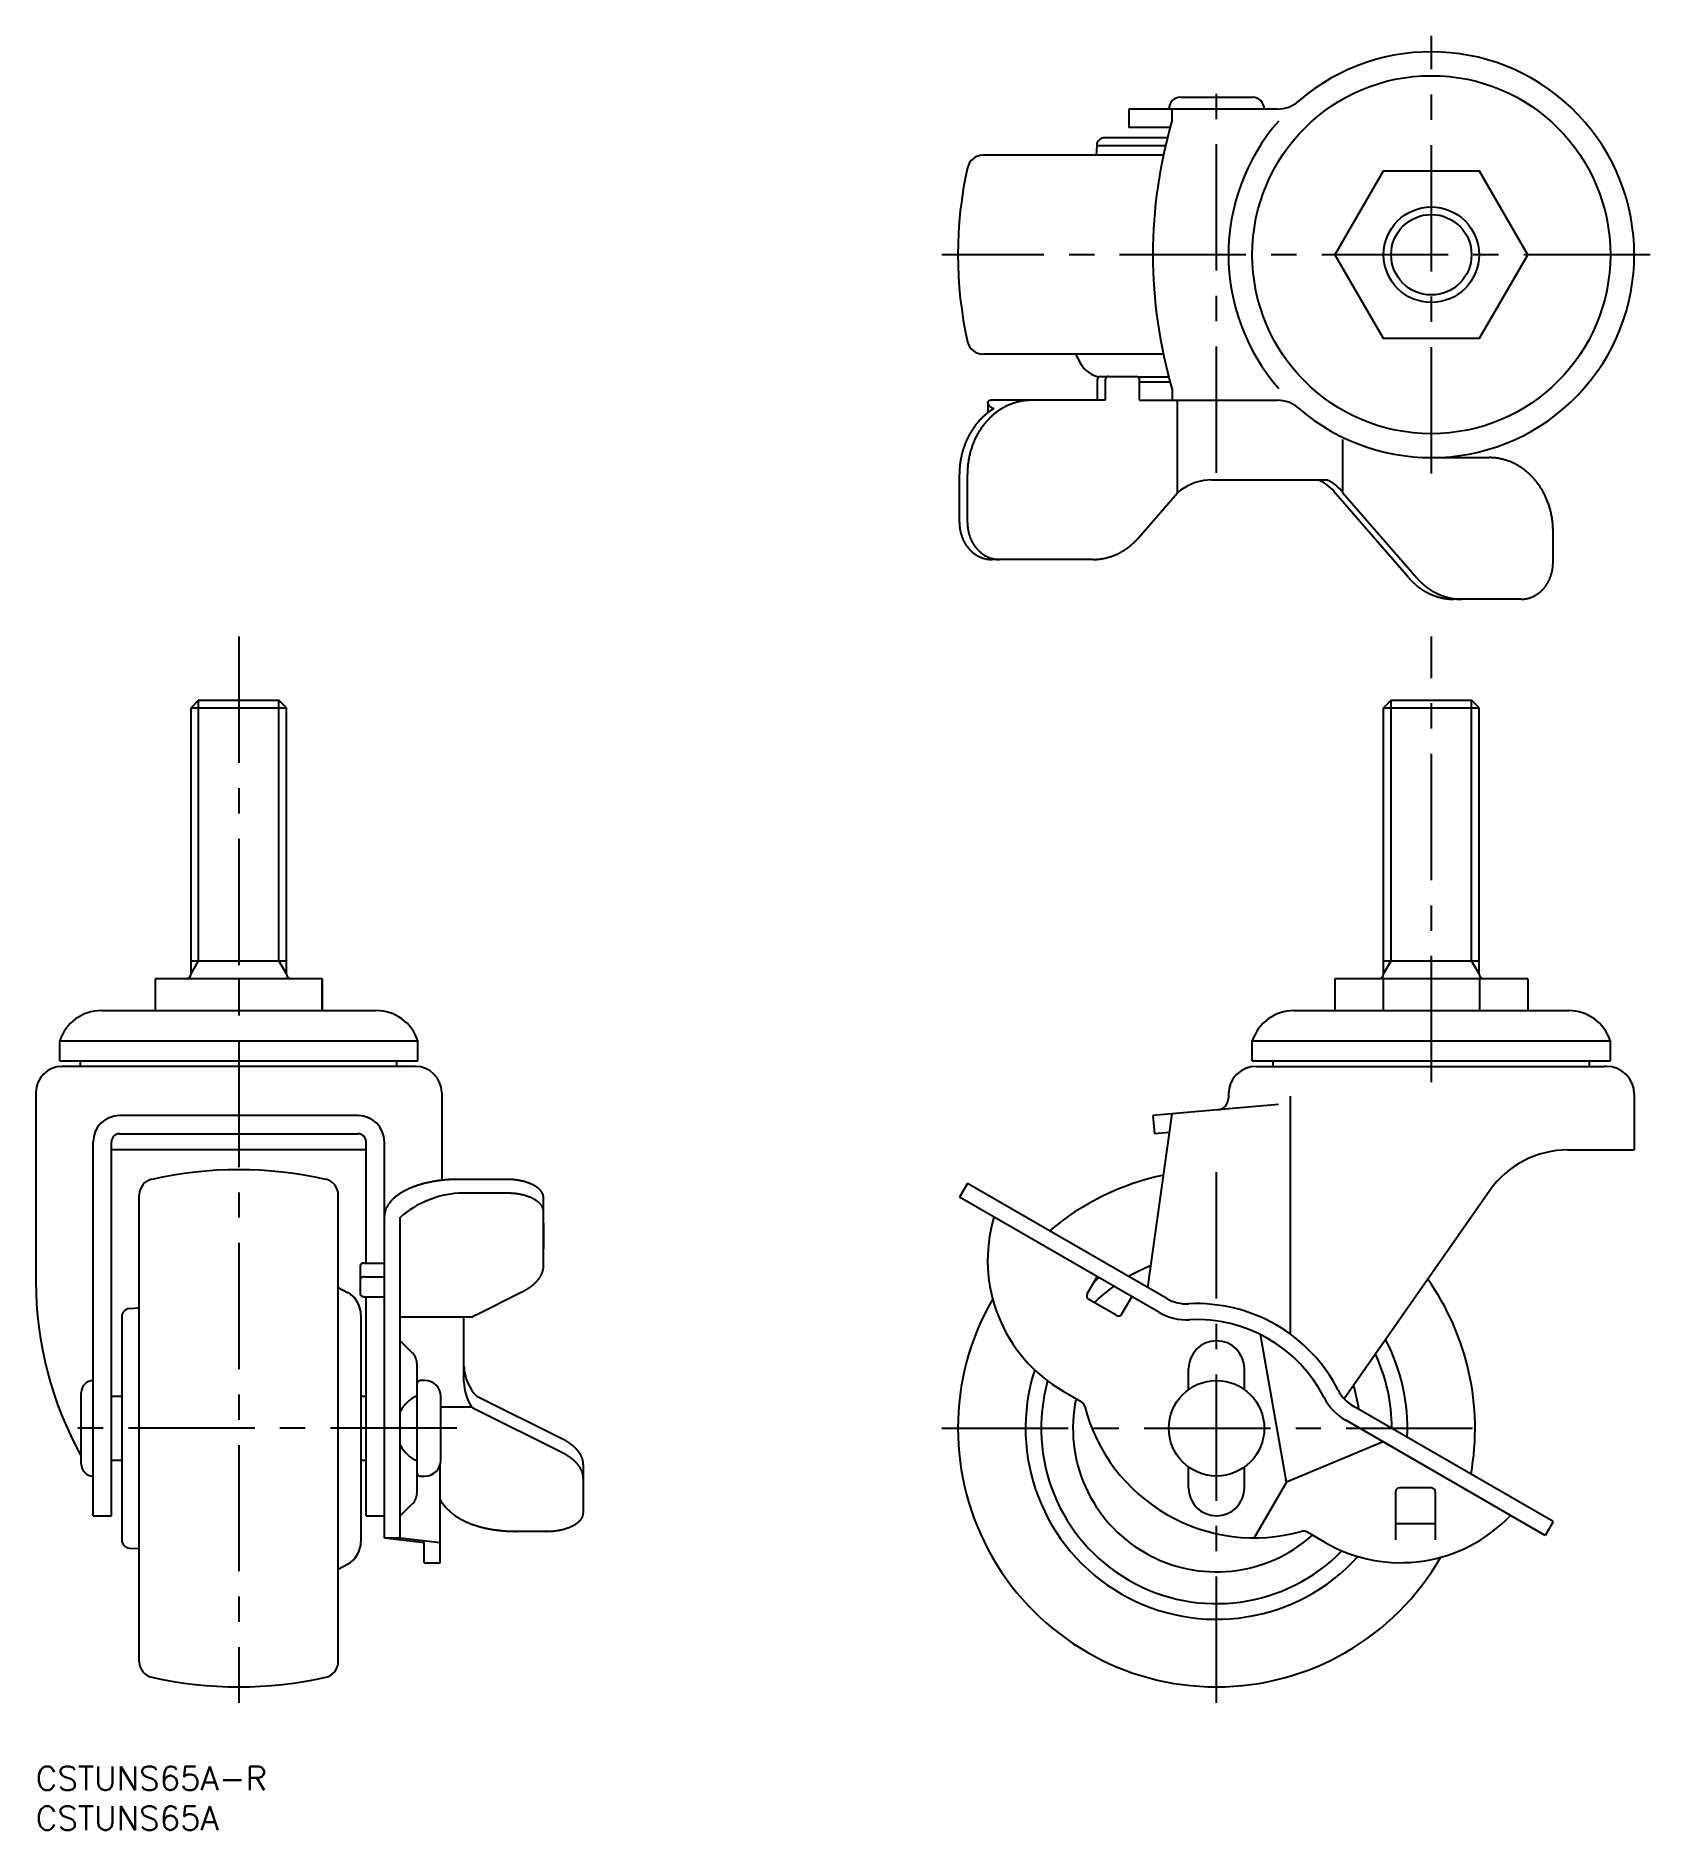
# Model space of a CAD drawing. Extents: x 0 to 203, y -8 to 218.
import ezdxf

# ---------------------------------------------------------------- set-up
doc = ezdxf.new("R2010")
doc.units = 0
doc.header["$LTSCALE"] = 0.5
doc.linetypes.add('CENTER', pattern=[50.8, 31.75, -6.35, 6.35, -6.35])
doc.layers.get('0').update_dxf_attribs({"linetype": 'CONTINUOUS'})
for name, color, linetype in [('MSM_CENTER', 1, 'CENTER'), ('MSM_CONTINUOUS', 7, 'CONTINUOUS'), ('MSM_NARROW', 5, 'CONTINUOUS'), ('MSM_PART_NUMBER', 7, 'CONTINUOUS')]:
    doc.layers.add(name, color=color, linetype=linetype)
doc.styles.get("Standard").update_dxf_attribs({"font": 'txt.shx', "height": 3, "bigfont": 'bigfont.shx'})

# ---------------------------------------------------------------- blocks, each defined once
blk = doc.blocks.new('*U7')
at = {"layer": 'MSM_PART_NUMBER'}
blk.add_text('CSTUNS65A-R', height=3, dxfattribs=at).set_placement((0, -3))
blk = doc.blocks.new('*U8')
at = {"layer": 'MSM_PART_NUMBER'}
blk.add_text('CSTUNS65A', height=3, dxfattribs=at).set_placement((0, -8))

msp = doc.modelspace()

# ---------------------------------------------------------------- linework, layer by layer
msp.add_line((36, 95), (36, 99))
at = {"layer": 'MSM_CENTER', "linetype": 'CENTER'}
for p, q in [((175.38, 162.5), (175.38, 217.5)), ((148.38, 162.6), (148.38, 211.8)), ((202.88, 190), (113.88, 190)), ((25.5, 142), (25.5, 8)), ((175.38, 85.99), (175.38, 142)), ((148.38, 8), (148.38, 77)), ((52.9, 42.5), (3.7, 42.5)), ((113.88, 42.5), (182.88, 42.5))]:
    msp.add_line(p, q, dxfattribs=at)
at = {"layer": 'MSM_CONTINUOUS', "linetype": 'CONTINUOUS'}
for p, q in [((143.88, 209.8), (152.88, 209.8)), ((156.06, 208.3), (137.38, 208.3)), ((137.38, 208.3), (137.38, 206)), ((142.82, 206.96), (142.82, 208.3)), ((142.55, 206), (137.38, 206)), ((141.56, 177.5), (119.04, 177.5)), ((130.66, 177.5), (131.29, 176.33)), ((133.82, 174.7), (138.29, 174.7)), ((138.47, 174.65), (142.37, 174.65)), ((142.55, 174), (138.72, 174)), ((142.82, 173.04), (142.82, 171.7)), ((19.5, 101.25), (31.5, 101.25)), ((169.38, 101.25), (181.38, 101.25)), ((15, 99), (15, 95)), ((36, 99), (15, 99)), ((25.5, 99), (25.5, 95)), ((36, 99), (36, 95)), ((163.25, 99), (163.25, 95)), ((187.5, 99), (163.25, 99)), ((169.31, 99), (169.31, 95)), ((181.44, 99), (181.44, 95)), ((187.5, 99), (187.5, 95)), ((8.23, 95), (42.77, 95)), ((158.11, 95), (192.64, 95)), ((3, 91.2), (48, 91.2)), ((3, 88.7), (3, 91.2)), ((48, 88.7), (48, 91.2)), ((152.88, 91.2), (197.88, 91.2)), ((152.88, 88.7), (152.88, 91.2)), ((197.88, 88.7), (197.88, 91.2)), ((3, 88.7), (48, 88.7)), ((47.7, 87.99), (3.3, 87.99)), ((5.62, 87.99), (5.62, 88.7)), ((45.38, 87.99), (45.38, 88.7)), ((47.5, 87.99), (47.23, 87.99)), ((152.88, 88.7), (197.88, 88.7)), ((153.38, 87.99), (153.65, 87.99)), ((153.65, 87.99), (197.1, 87.99)), ((155.49, 87.99), (155.49, 88.7)), ((195.26, 87.99), (195.26, 88.7)), ((197.38, 87.99), (197.1, 87.99)), ((0, 84.69), (0, 60.94)), ((51, 84.69), (51, 73.67)), ((149.88, 84.49), (149.88, 84.01)), ((157.62, 84.24), (157.62, 54.36)), ((200.88, 84.49), (200.88, 77.49)), ((40.5, 81.8), (10.5, 81.8)), ((139.75, 60.18), (142.82, 82.02)), ((156.19, 83.19), (140.38, 81.81)), ((140.38, 81.81), (140.58, 79.52)), ((10.5, 79.51), (40.5, 79.51)), ((142.49, 79.69), (140.58, 79.52)), ((7.2, 31.5), (7.2, 78.5)), ((9.5, 31.5), (9.5, 78.51)), ((41.5, 77.49), (9.5, 77.49)), ((41.5, 63.27), (41.5, 78.51)), ((43.8, 28.72), (43.8, 78.5)), ((192.55, 77.49), (200.88, 77.49)), ((117.07, 73.28), (116.07, 71.54)), ((142.13, 58.81), (117.07, 73.28)), ((182.72, 72.37), (164.41, 46.22)), ((13, 13.16), (13, 71.84)), ((38, 13.16), (38, 71.84)), ((141.13, 57.08), (116.07, 71.54)), ((45.8, 28.72), (45.8, 69.04)), ((63.8, 68.27), (63.8, 65.04)), ((41.3, 63.27), (43.8, 63.27)), ((40.8, 59.29), (40.8, 63.02)), ((41.3, 61.54), (43.8, 61.54)), ((132.14, 59.38), (133.39, 61.54)), ((38, 60.21), (39.17, 59.58)), ((41.3, 59.04), (43.8, 59.04)), ((41.5, 31.5), (41.5, 59.04)), ((135.79, 56.7), (132.32, 58.7)), ((136.47, 56.88), (137.72, 59.04)), ((10.8, 56.55), (10.8, 28.45)), ((11.75, 57.55), (13, 57.62)), ((40.85, 56.76), (40.85, 28.23)), ((157.18, 35.75), (153.92, 54.27)), ((45.8, 53.5), (47.31, 51.98)), ((47.9, 34.42), (47.9, 50.57)), ((144.88, 47.37), (144.88, 50)), ((151.88, 47.37), (151.88, 50)), ((48.9, 48.5), (48.3, 48.5)), ((5.7, 38), (5.7, 47)), ((10.8, 46.5), (9.5, 46.5)), ((41.5, 46.5), (40.85, 46.5)), ((50.9, 38.5), (50.9, 46.5)), ((129.12, 47.15), (131.35, 45.86)), ((190.68, 30.78), (165.62, 45.24)), ((189.68, 29.04), (164.62, 43.51)), ((169.33, 40.79), (157.18, 35.75)), ((9.5, 38.5), (10.8, 38.5)), ((40.85, 38.5), (41.5, 38.5)), ((48.3, 36.5), (48.9, 36.5)), ((50.8, 25.6), (50.8, 37.87)), ((144.88, 35), (144.88, 37.63)), ((151.88, 35), (151.88, 37.63)), ((157.18, 35.75), (153.13, 28.73)), ((170.88, 34.5), (170.88, 28.5)), ((175.38, 35), (171.38, 35)), ((175.88, 34.5), (175.88, 28.5)), ((45.8, 31.5), (47.31, 33.01)), ((7.2, 31.5), (9.5, 31.5)), ((41.5, 31.5), (43.8, 31.5)), ((162.03, 28.15), (159.8, 29.44)), ((175.88, 30.5), (170.88, 30.5)), ((190.68, 30.78), (189.68, 29.04)), ((11.75, 27.45), (13, 27.38)), ((43.8, 28.72), (45.8, 28.72)), ((43.8, 28.72), (48.8, 28.15)), ((45.8, 28.72), (50.8, 28.15)), ((48.8, 25.6), (48.8, 28.15)), ((38, 24.78), (39.17, 25.41)), ((48.8, 25.6), (50.8, 25.6))]:
    msp.add_line(p, q, dxfattribs=at)
at = {"layer": 'MSM_CONTINUOUS'}
for p, q in [((133.32, 203.7), (133.26, 202.5)), ((141.96, 203.7), (133.32, 203.7)), ((142.2, 204.7), (134.32, 204.7)), ((141.69, 202.5), (119.04, 202.5)), ((169.31, 200.5), (163.25, 190)), ((181.44, 200.5), (169.31, 200.5)), ((187.5, 190), (181.44, 200.5)), ((163.25, 190), (169.31, 179.5)), ((181.44, 179.5), (187.5, 190)), ((169.31, 179.5), (181.44, 179.5)), ((133.39, 174.2), (133.39, 171.7)), ((134.39, 174.2), (134.39, 171.7)), ((138.72, 171.7), (138.72, 174.2)), ((119.62, 171.42), (119.64, 171.53)), ((119.62, 171.42), (119.62, 170.12)), ((134.39, 171.7), (120.01, 171.7)), ((138.72, 171.7), (156.06, 171.7)), ((143.48, 160.09), (143.48, 171.7)), ((164.27, 160.09), (164.27, 166.77)), ((116.07, 156.34), (116.07, 162.41)), ((117.07, 156.34), (117.07, 162.41)), ((175.38, 164.5), (182.64, 164.5)), ((175.88, 164.5), (175.88, 164.5)), ((143.48, 160.09), (143.66, 160.24)), ((147.76, 161.7), (162.18, 161.7)), ((172.51, 149.42), (163.14, 160.24)), ((138.57, 154.42), (143.48, 160.09)), ((164.27, 160.09), (173.51, 149.42)), ((190.68, 151.34), (190.68, 155.21)), ((132.88, 151.7), (120.09, 151.7)), ((186.66, 146.7), (178.2, 146.7)), ((20.45, 134), (19.5, 133.05)), ((19.5, 99.6), (19.5, 133.05)), ((19.5, 133.05), (31.5, 133.05)), ((20.45, 134), (30.55, 134)), ((31.5, 133.05), (30.55, 134)), ((31.5, 99.61), (31.5, 133.05)), ((170.32, 134), (169.38, 133.05)), ((169.38, 99.6), (169.38, 133.05)), ((169.38, 133.05), (181.38, 133.05)), ((170.32, 134), (180.43, 134)), ((181.38, 133.05), (180.43, 134)), ((181.38, 99.61), (181.38, 133.05)), ((59.16, 73.79), (53.09, 73.79)), ((59.16, 72.05), (53.09, 72.05)), ((63.8, 62.92), (63.8, 71.47)), ((55.27, 56.73), (61.08, 59.64)), ((54.8, 56.46), (45.8, 56.46)), ((53.8, 48.34), (53.8, 56.46)), ((54.8, 45.15), (50.9, 45.15)), ((55.41, 46.54), (66.08, 41.2)), ((66.08, 39.47), (55.27, 44.88)), ((68.8, 37.92), (68.8, 31.88)), ((64.16, 29.55), (60.29, 29.55))]:
    msp.add_line(p, q, dxfattribs=at)
at = {"layer": 'MSM_CONTINUOUS', "linetype": 'CONTINUOUS'}
msp.add_lwpolyline([(169.31, 200.5), (163.25, 190), (169.31, 179.5), (181.44, 179.5), (187.5, 190), (181.44, 200.5)], close=True, dxfattribs=at)
at = {"layer": 'MSM_CONTINUOUS'}
msp.add_lwpolyline([(147.76, 161.7), (146.74, 161.61), (145.71, 161.36), (144.76, 160.95), (143.87, 160.39), (143.66, 160.24)], dxfattribs=at)
for points in [[(134.82, 174.7, 0), (134.82, 174.7, 0), (134.81, 174.7, 0), (134.81, 174.7, 0), (134.8, 174.7, 0), (134.8, 174.7, 0), (134.79, 174.7, 0), (134.79, 174.7, 0), (134.78, 174.7, 0), (134.78, 174.7, 0), (134.77, 174.7, 0), (134.76, 174.69, 0), (134.76, 174.69, 0), (134.75, 174.69, 0), (134.75, 174.69, 0), (134.74, 174.69, 0), (134.74, 174.69, 0), (134.73, 174.69, 0), (134.73, 174.69, 0), (134.72, 174.69, 0), (134.72, 174.69, 0), (134.71, 174.68, 0), (134.71, 174.68, 0), (134.7, 174.68, 0), (134.7, 174.68, 0), (134.69, 174.68, 0), (134.69, 174.68, 0), (134.68, 174.67, 0), (134.68, 174.67, 0), (134.67, 174.67, 0), (134.67, 174.67, 0), (134.66, 174.66, 0), (134.66, 174.66, 0), (134.65, 174.66, 0), (134.65, 174.66, 0), (134.64, 174.66, 0), (134.64, 174.65, 0), (134.63, 174.65, 0), (134.63, 174.65, 0), (134.62, 174.64, 0), (134.62, 174.64, 0), (134.61, 174.64, 0), (134.61, 174.63, 0), (134.6, 174.63, 0), (134.6, 174.63, 0), (134.6, 174.63, 0), (134.59, 174.62, 0), (134.59, 174.62, 0), (134.58, 174.62, 0), (134.58, 174.61, 0), (134.57, 174.61, 0), (134.57, 174.6, 0), (134.56, 174.6, 0), (134.56, 174.6, 0), (134.56, 174.59, 0), (134.55, 174.59, 0), (134.55, 174.59, 0), (134.54, 174.58, 0), (134.54, 174.58, 0), (134.54, 174.57, 0), (134.53, 174.57, 0), (134.53, 174.57, 0), (134.53, 174.56, 0), (134.52, 174.56, 0), (134.52, 174.55, 0), (134.51, 174.55, 0), (134.51, 174.54, 0), (134.51, 174.54, 0), (134.5, 174.54, 0), (134.5, 174.53, 0), (134.5, 174.53, 0), (134.49, 174.52, 0), (134.49, 174.52, 0), (134.49, 174.51, 0), (134.48, 174.51, 0), (134.48, 174.5, 0), (134.47, 174.5, 0), (134.47, 174.49, 0), (134.47, 174.49, 0), (134.47, 174.48, 0), (134.46, 174.48, 0), (134.46, 174.47, 0), (134.46, 174.47, 0), (134.45, 174.46, 0), (134.45, 174.46, 0), (134.45, 174.45, 0), (134.45, 174.45, 0), (134.44, 174.44, 0), (134.44, 174.44, 0), (134.44, 174.43, 0), (134.44, 174.43, 0), (134.43, 174.42, 0), (134.43, 174.41, 0), (134.43, 174.41, 0), (134.43, 174.4, 0), (134.43, 174.4, 0), (134.42, 174.39, 0), (134.42, 174.39, 0), (134.42, 174.38, 0), (134.42, 174.37, 0), (134.41, 174.37, 0), (134.41, 174.36, 0), (134.41, 174.36, 0), (134.41, 174.35, 0), (134.41, 174.34, 0), (134.41, 174.34, 0), (134.41, 174.33, 0), (134.4, 174.33, 0), (134.4, 174.32, 0), (134.4, 174.32, 0), (134.4, 174.31, 0), (134.4, 174.3, 0), (134.4, 174.3, 0), (134.4, 174.29, 0), (134.4, 174.28, 0), (134.4, 174.28, 0), (134.4, 174.27, 0), (134.39, 174.27, 0), (134.39, 174.26, 0), (134.39, 174.25, 0), (134.39, 174.25, 0), (134.39, 174.24, 0), (134.39, 174.24, 0), (134.39, 174.23, 0), (134.39, 174.22, 0), (134.39, 174.22, 0), (134.39, 174.21, 0), (134.39, 174.21, 0), (134.39, 174.2, 0)], [(125.11, 171.7, 0), (125.01, 171.7, 0), (124.91, 171.7, 0), (124.81, 171.69, 0), (124.72, 171.69, 0), (124.62, 171.68, 0), (124.52, 171.68, 0), (124.42, 171.67, 0), (124.32, 171.66, 0), (124.22, 171.64, 0), (124.13, 171.63, 0), (124.03, 171.62, 0), (123.93, 171.6, 0), (123.83, 171.58, 0), (123.74, 171.56, 0), (123.64, 171.54, 0), (123.54, 171.52, 0), (123.45, 171.5, 0), (123.35, 171.47, 0), (123.25, 171.45, 0), (123.16, 171.42, 0), (123.06, 171.39, 0), (122.97, 171.36, 0), (122.87, 171.33, 0), (122.78, 171.3, 0), (122.68, 171.27, 0), (122.59, 171.23, 0), (122.5, 171.19, 0), (122.4, 171.16, 0), (122.31, 171.12, 0), (122.22, 171.08, 0), (122.12, 171.04, 0), (122.03, 170.99, 0), (121.94, 170.95, 0), (121.85, 170.9, 0), (121.76, 170.86, 0), (121.67, 170.81, 0), (121.58, 170.76, 0), (121.5, 170.71, 0), (121.41, 170.66, 0), (121.32, 170.6, 0), (121.23, 170.55, 0), (121.15, 170.49, 0), (121.06, 170.44, 0), (120.98, 170.38, 0), (120.89, 170.32, 0), (120.81, 170.26, 0), (120.73, 170.2, 0), (120.64, 170.13, 0), (120.56, 170.07, 0), (120.48, 170.01, 0), (120.4, 169.94, 0), (120.32, 169.87, 0), (120.24, 169.8, 0), (120.16, 169.74, 0), (120.09, 169.66, 0), (120.01, 169.59, 0), (119.93, 169.52, 0), (119.86, 169.45, 0), (119.78, 169.37, 0), (119.71, 169.29, 0), (119.64, 169.22, 0), (119.57, 169.14, 0), (119.5, 169.06, 0), (119.42, 168.98, 0), (119.36, 168.9, 0), (119.29, 168.82, 0), (119.22, 168.73, 0), (119.15, 168.65, 0), (119.09, 168.56, 0), (119.02, 168.48, 0), (118.96, 168.39, 0), (118.89, 168.31, 0), (118.83, 168.22, 0), (118.77, 168.13, 0), (118.71, 168.04, 0), (118.65, 167.95, 0), (118.59, 167.85, 0), (118.54, 167.76, 0), (118.48, 167.67, 0), (118.42, 167.57, 0), (118.37, 167.48, 0), (118.32, 167.38, 0), (118.27, 167.28, 0), (118.21, 167.19, 0), (118.16, 167.09, 0), (118.11, 166.99, 0), (118.07, 166.89, 0), (118.02, 166.79, 0), (117.97, 166.69, 0), (117.93, 166.59, 0), (117.88, 166.49, 0), (117.84, 166.38, 0), (117.8, 166.28, 0), (117.76, 166.18, 0), (117.72, 166.07, 0), (117.68, 165.97, 0), (117.64, 165.86, 0), (117.61, 165.76, 0), (117.57, 165.65, 0), (117.54, 165.54, 0), (117.51, 165.44, 0), (117.47, 165.33, 0), (117.44, 165.22, 0), (117.42, 165.11, 0), (117.39, 165, 0), (117.36, 164.89, 0), (117.33, 164.78, 0), (117.31, 164.67, 0), (117.29, 164.56, 0), (117.27, 164.45, 0), (117.24, 164.34, 0), (117.22, 164.23, 0), (117.2, 164.11, 0), (117.19, 164, 0), (117.17, 163.89, 0), (117.16, 163.78, 0), (117.14, 163.66, 0), (117.13, 163.55, 0), (117.12, 163.44, 0), (117.11, 163.32, 0), (117.1, 163.21, 0), (117.09, 163.1, 0), (117.08, 162.98, 0), (117.08, 162.87, 0), (117.08, 162.76, 0), (117.07, 162.64, 0), (117.07, 162.53, 0), (117.07, 162.41, 0)], [(120.41, 170.66, 0), (120.35, 170.62, 0), (120.29, 170.59, 0), (120.23, 170.55, 0), (120.17, 170.51, 0), (120.11, 170.47, 0), (120.05, 170.43, 0), (119.99, 170.39, 0), (119.94, 170.35, 0), (119.88, 170.31, 0), (119.82, 170.27, 0), (119.76, 170.22, 0), (119.7, 170.18, 0), (119.65, 170.14, 0), (119.59, 170.09, 0), (119.53, 170.05, 0), (119.48, 170, 0), (119.42, 169.96, 0), (119.36, 169.91, 0), (119.31, 169.86, 0), (119.25, 169.81, 0), (119.2, 169.77, 0), (119.14, 169.72, 0), (119.09, 169.67, 0), (119.04, 169.62, 0), (118.98, 169.57, 0), (118.93, 169.52, 0), (118.88, 169.47, 0), (118.83, 169.41, 0), (118.78, 169.36, 0), (118.72, 169.31, 0), (118.67, 169.26, 0), (118.62, 169.2, 0), (118.57, 169.15, 0), (118.52, 169.09, 0), (118.47, 169.04, 0), (118.43, 168.98, 0), (118.38, 168.93, 0), (118.33, 168.87, 0), (118.28, 168.81, 0), (118.23, 168.75, 0), (118.19, 168.7, 0), (118.14, 168.64, 0), (118.1, 168.58, 0), (118.05, 168.52, 0), (118.01, 168.46, 0), (117.96, 168.4, 0), (117.92, 168.34, 0), (117.87, 168.28, 0), (117.83, 168.21, 0), (117.79, 168.15, 0), (117.75, 168.09, 0), (117.7, 168.03, 0), (117.66, 167.96, 0), (117.62, 167.9, 0), (117.58, 167.84, 0), (117.54, 167.77, 0), (117.5, 167.71, 0), (117.46, 167.64, 0), (117.43, 167.57, 0), (117.39, 167.51, 0), (117.35, 167.44, 0), (117.31, 167.38, 0), (117.28, 167.31, 0), (117.24, 167.24, 0), (117.21, 167.17, 0), (117.17, 167.1, 0), (117.14, 167.04, 0), (117.1, 166.97, 0), (117.07, 166.9, 0), (117.04, 166.83, 0), (117, 166.76, 0), (116.97, 166.69, 0), (116.94, 166.62, 0), (116.91, 166.55, 0), (116.88, 166.47, 0), (116.85, 166.4, 0), (116.82, 166.33, 0), (116.79, 166.26, 0), (116.76, 166.19, 0), (116.74, 166.12, 0), (116.71, 166.04, 0), (116.68, 165.97, 0), (116.66, 165.9, 0), (116.63, 165.82, 0), (116.61, 165.75, 0), (116.58, 165.67, 0), (116.56, 165.6, 0), (116.53, 165.53, 0), (116.51, 165.45, 0), (116.49, 165.38, 0), (116.47, 165.3, 0), (116.45, 165.22, 0), (116.43, 165.15, 0), (116.41, 165.07, 0), (116.39, 165, 0), (116.37, 164.92, 0), (116.35, 164.84, 0), (116.33, 164.77, 0), (116.31, 164.69, 0), (116.3, 164.61, 0), (116.28, 164.54, 0), (116.27, 164.46, 0), (116.25, 164.38, 0), (116.24, 164.3, 0), (116.22, 164.23, 0), (116.21, 164.15, 0), (116.2, 164.07, 0), (116.19, 163.99, 0), (116.17, 163.91, 0), (116.16, 163.84, 0), (116.15, 163.76, 0), (116.14, 163.68, 0), (116.14, 163.6, 0), (116.13, 163.52, 0), (116.12, 163.44, 0), (116.11, 163.36, 0), (116.11, 163.28, 0), (116.1, 163.21, 0), (116.09, 163.13, 0), (116.09, 163.05, 0), (116.08, 162.97, 0), (116.08, 162.89, 0), (116.08, 162.81, 0), (116.07, 162.73, 0), (116.07, 162.65, 0), (116.07, 162.57, 0), (116.07, 162.49, 0), (116.07, 162.41, 0)], [(190.68, 155.21, 0), (190.68, 155.33, 0), (190.68, 155.44, 0), (190.68, 155.56, 0), (190.67, 155.67, 0), (190.67, 155.78, 0), (190.66, 155.9, 0), (190.65, 156.01, 0), (190.64, 156.12, 0), (190.63, 156.24, 0), (190.62, 156.35, 0), (190.61, 156.46, 0), (190.59, 156.58, 0), (190.58, 156.69, 0), (190.56, 156.8, 0), (190.55, 156.91, 0), (190.53, 157.03, 0), (190.51, 157.14, 0), (190.49, 157.25, 0), (190.46, 157.36, 0), (190.44, 157.47, 0), (190.42, 157.58, 0), (190.39, 157.69, 0), (190.36, 157.8, 0), (190.34, 157.91, 0), (190.31, 158.02, 0), (190.28, 158.13, 0), (190.24, 158.24, 0), (190.21, 158.34, 0), (190.18, 158.45, 0), (190.14, 158.56, 0), (190.11, 158.66, 0), (190.07, 158.77, 0), (190.03, 158.87, 0), (189.99, 158.98, 0), (189.95, 159.08, 0), (189.91, 159.18, 0), (189.87, 159.29, 0), (189.82, 159.39, 0), (189.78, 159.49, 0), (189.73, 159.59, 0), (189.69, 159.69, 0), (189.64, 159.79, 0), (189.59, 159.89, 0), (189.54, 159.99, 0), (189.49, 160.09, 0), (189.43, 160.18, 0), (189.38, 160.28, 0), (189.33, 160.37, 0), (189.27, 160.47, 0), (189.22, 160.56, 0), (189.16, 160.65, 0), (189.1, 160.75, 0), (189.04, 160.84, 0), (188.98, 160.93, 0), (188.92, 161.02, 0), (188.86, 161.1, 0), (188.79, 161.19, 0), (188.73, 161.28, 0), (188.66, 161.37, 0), (188.6, 161.45, 0), (188.53, 161.53, 0), (188.46, 161.62, 0), (188.4, 161.7, 0), (188.33, 161.78, 0), (188.26, 161.86, 0), (188.19, 161.94, 0), (188.11, 162.02, 0), (188.04, 162.09, 0), (187.97, 162.17, 0), (187.89, 162.25, 0), (187.82, 162.32, 0), (187.74, 162.39, 0), (187.66, 162.46, 0), (187.59, 162.53, 0), (187.51, 162.6, 0), (187.43, 162.67, 0), (187.35, 162.74, 0), (187.27, 162.81, 0), (187.19, 162.87, 0), (187.11, 162.94, 0), (187.03, 163, 0), (186.94, 163.06, 0), (186.86, 163.12, 0), (186.77, 163.18, 0), (186.69, 163.24, 0), (186.6, 163.29, 0), (186.52, 163.35, 0), (186.43, 163.4, 0), (186.34, 163.46, 0), (186.26, 163.51, 0), (186.17, 163.56, 0), (186.08, 163.61, 0), (185.99, 163.66, 0), (185.9, 163.7, 0), (185.81, 163.75, 0), (185.72, 163.79, 0), (185.63, 163.84, 0), (185.53, 163.88, 0), (185.44, 163.92, 0), (185.35, 163.96, 0), (185.26, 164, 0), (185.16, 164.03, 0), (185.07, 164.07, 0), (184.97, 164.1, 0), (184.88, 164.13, 0), (184.78, 164.16, 0), (184.69, 164.19, 0), (184.59, 164.22, 0), (184.5, 164.25, 0), (184.4, 164.27, 0), (184.31, 164.3, 0), (184.21, 164.32, 0), (184.11, 164.34, 0), (184.01, 164.36, 0), (183.92, 164.38, 0), (183.82, 164.4, 0), (183.72, 164.42, 0), (183.62, 164.43, 0), (183.53, 164.44, 0), (183.43, 164.46, 0), (183.33, 164.47, 0), (183.23, 164.47, 0), (183.13, 164.48, 0), (183.03, 164.49, 0), (182.94, 164.49, 0), (182.84, 164.5, 0), (182.74, 164.5, 0), (182.64, 164.5, 0)], [(116.07, 156.34, 0), (116.07, 156.29, 0), (116.07, 156.23, 0), (116.07, 156.17, 0), (116.07, 156.12, 0), (116.08, 156.06, 0), (116.08, 156, 0), (116.08, 155.94, 0), (116.09, 155.89, 0), (116.09, 155.83, 0), (116.1, 155.78, 0), (116.11, 155.72, 0), (116.11, 155.66, 0), (116.12, 155.6, 0), (116.13, 155.55, 0), (116.14, 155.49, 0), (116.15, 155.44, 0), (116.16, 155.38, 0), (116.17, 155.33, 0), (116.18, 155.27, 0), (116.19, 155.22, 0), (116.2, 155.16, 0), (116.22, 155.1, 0), (116.23, 155.05, 0), (116.24, 155, 0), (116.26, 154.94, 0), (116.27, 154.89, 0), (116.29, 154.83, 0), (116.31, 154.78, 0), (116.32, 154.72, 0), (116.34, 154.67, 0), (116.36, 154.62, 0), (116.38, 154.57, 0), (116.39, 154.51, 0), (116.42, 154.46, 0), (116.44, 154.41, 0), (116.46, 154.36, 0), (116.48, 154.31, 0), (116.5, 154.25, 0), (116.52, 154.21, 0), (116.54, 154.15, 0), (116.57, 154.1, 0), (116.59, 154.05, 0), (116.62, 154, 0), (116.64, 153.96, 0), (116.67, 153.91, 0), (116.69, 153.86, 0), (116.72, 153.81, 0), (116.75, 153.76, 0), (116.78, 153.72, 0), (116.8, 153.67, 0), (116.83, 153.62, 0), (116.86, 153.58, 0), (116.89, 153.53, 0), (116.92, 153.49, 0), (116.95, 153.44, 0), (116.98, 153.4, 0), (117.01, 153.35, 0), (117.05, 153.31, 0), (117.08, 153.27, 0), (117.11, 153.22, 0), (117.14, 153.18, 0), (117.18, 153.14, 0), (117.21, 153.1, 0), (117.25, 153.06, 0), (117.28, 153.02, 0), (117.32, 152.98, 0), (117.35, 152.94, 0), (117.39, 152.9, 0), (117.43, 152.87, 0), (117.46, 152.83, 0), (117.5, 152.79, 0), (117.54, 152.75, 0), (117.58, 152.72, 0), (117.62, 152.68, 0), (117.66, 152.65, 0), (117.69, 152.61, 0), (117.73, 152.58, 0), (117.78, 152.55, 0), (117.82, 152.51, 0), (117.86, 152.48, 0), (117.9, 152.45, 0), (117.94, 152.42, 0), (117.98, 152.39, 0), (118.02, 152.36, 0), (118.07, 152.33, 0), (118.11, 152.3, 0), (118.15, 152.28, 0), (118.19, 152.25, 0), (118.24, 152.22, 0), (118.28, 152.2, 0), (118.33, 152.17, 0), (118.37, 152.15, 0), (118.42, 152.12, 0), (118.46, 152.1, 0), (118.51, 152.08, 0), (118.55, 152.05, 0), (118.6, 152.03, 0), (118.64, 152.01, 0), (118.69, 151.99, 0), (118.74, 151.97, 0), (118.78, 151.95, 0), (118.83, 151.93, 0), (118.88, 151.92, 0), (118.92, 151.9, 0), (118.97, 151.88, 0), (119.02, 151.87, 0), (119.07, 151.85, 0), (119.11, 151.84, 0), (119.16, 151.83, 0), (119.21, 151.81, 0), (119.26, 151.8, 0), (119.31, 151.79, 0), (119.35, 151.78, 0), (119.4, 151.77, 0), (119.45, 151.76, 0), (119.5, 151.75, 0), (119.55, 151.74, 0), (119.6, 151.74, 0), (119.65, 151.73, 0), (119.7, 151.72, 0), (119.75, 151.72, 0), (119.8, 151.71, 0), (119.84, 151.71, 0), (119.89, 151.71, 0), (119.94, 151.7, 0), (119.99, 151.7, 0), (120.04, 151.7, 0), (120.09, 151.7, 0)], [(117.07, 156.34, 0), (117.07, 156.29, 0), (117.07, 156.23, 0), (117.07, 156.17, 0), (117.07, 156.12, 0), (117.08, 156.06, 0), (117.08, 156, 0), (117.08, 155.94, 0), (117.09, 155.89, 0), (117.09, 155.83, 0), (117.1, 155.78, 0), (117.11, 155.72, 0), (117.11, 155.66, 0), (117.12, 155.6, 0), (117.13, 155.55, 0), (117.14, 155.49, 0), (117.15, 155.44, 0), (117.16, 155.38, 0), (117.17, 155.33, 0), (117.18, 155.27, 0), (117.19, 155.22, 0), (117.2, 155.16, 0), (117.22, 155.1, 0), (117.23, 155.05, 0), (117.24, 155, 0), (117.26, 154.94, 0), (117.27, 154.89, 0), (117.29, 154.83, 0), (117.31, 154.78, 0), (117.32, 154.72, 0), (117.34, 154.67, 0), (117.36, 154.62, 0), (117.38, 154.57, 0), (117.39, 154.51, 0), (117.42, 154.46, 0), (117.44, 154.41, 0), (117.46, 154.36, 0), (117.48, 154.31, 0), (117.5, 154.25, 0), (117.52, 154.21, 0), (117.54, 154.15, 0), (117.57, 154.1, 0), (117.59, 154.05, 0), (117.62, 154, 0), (117.64, 153.96, 0), (117.67, 153.91, 0), (117.69, 153.86, 0), (117.72, 153.81, 0), (117.75, 153.76, 0), (117.78, 153.72, 0), (117.8, 153.67, 0), (117.83, 153.62, 0), (117.86, 153.58, 0), (117.89, 153.53, 0), (117.92, 153.49, 0), (117.95, 153.44, 0), (117.98, 153.4, 0), (118.01, 153.35, 0), (118.05, 153.31, 0), (118.08, 153.27, 0), (118.11, 153.22, 0), (118.14, 153.18, 0), (118.18, 153.14, 0), (118.21, 153.1, 0), (118.25, 153.06, 0), (118.28, 153.02, 0), (118.32, 152.98, 0), (118.35, 152.94, 0), (118.39, 152.9, 0), (118.43, 152.87, 0), (118.46, 152.83, 0), (118.5, 152.79, 0), (118.54, 152.75, 0), (118.58, 152.72, 0), (118.62, 152.68, 0), (118.66, 152.65, 0), (118.69, 152.61, 0), (118.73, 152.58, 0), (118.78, 152.55, 0), (118.82, 152.51, 0), (118.86, 152.48, 0), (118.9, 152.45, 0), (118.94, 152.42, 0), (118.98, 152.39, 0), (119.02, 152.36, 0), (119.07, 152.33, 0), (119.11, 152.3, 0), (119.15, 152.28, 0), (119.19, 152.25, 0), (119.24, 152.22, 0), (119.28, 152.2, 0), (119.33, 152.17, 0), (119.37, 152.15, 0), (119.42, 152.12, 0), (119.46, 152.1, 0), (119.51, 152.08, 0), (119.55, 152.05, 0), (119.6, 152.03, 0), (119.64, 152.01, 0), (119.69, 151.99, 0), (119.74, 151.97, 0), (119.78, 151.95, 0), (119.83, 151.93, 0), (119.88, 151.92, 0), (119.92, 151.9, 0), (119.97, 151.88, 0), (120.02, 151.87, 0), (120.07, 151.85, 0), (120.11, 151.84, 0), (120.16, 151.83, 0), (120.21, 151.81, 0), (120.26, 151.8, 0), (120.31, 151.79, 0), (120.35, 151.78, 0), (120.4, 151.77, 0), (120.45, 151.76, 0), (120.5, 151.75, 0), (120.55, 151.74, 0), (120.6, 151.74, 0), (120.65, 151.73, 0), (120.7, 151.72, 0), (120.75, 151.72, 0), (120.8, 151.71, 0), (120.84, 151.71, 0), (120.89, 151.71, 0), (120.94, 151.7, 0), (120.99, 151.7, 0), (121.04, 151.7, 0), (121.09, 151.7, 0)], [(132.88, 151.7, 0), (132.93, 151.7, 0), (132.98, 151.7, 0), (133.03, 151.7, 0), (133.08, 151.7, 0), (133.13, 151.7, 0), (133.18, 151.71, 0), (133.23, 151.71, 0), (133.28, 151.71, 0), (133.33, 151.71, 0), (133.38, 151.72, 0), (133.43, 151.72, 0), (133.48, 151.72, 0), (133.53, 151.73, 0), (133.57, 151.73, 0), (133.62, 151.74, 0), (133.67, 151.75, 0), (133.72, 151.75, 0), (133.77, 151.76, 0), (133.82, 151.76, 0), (133.87, 151.77, 0), (133.92, 151.78, 0), (133.97, 151.78, 0), (134.02, 151.79, 0), (134.06, 151.8, 0), (134.11, 151.81, 0), (134.16, 151.82, 0), (134.21, 151.83, 0), (134.26, 151.84, 0), (134.31, 151.85, 0), (134.36, 151.86, 0), (134.41, 151.87, 0), (134.45, 151.88, 0), (134.5, 151.89, 0), (134.55, 151.9, 0), (134.6, 151.91, 0), (134.65, 151.93, 0), (134.69, 151.94, 0), (134.74, 151.95, 0), (134.79, 151.97, 0), (134.84, 151.98, 0), (134.89, 151.99, 0), (134.93, 152.01, 0), (134.98, 152.02, 0), (135.03, 152.04, 0), (135.08, 152.05, 0), (135.12, 152.07, 0), (135.17, 152.08, 0), (135.22, 152.1, 0), (135.27, 152.12, 0), (135.31, 152.13, 0), (135.36, 152.15, 0), (135.41, 152.17, 0), (135.45, 152.19, 0), (135.5, 152.21, 0), (135.55, 152.22, 0), (135.59, 152.24, 0), (135.64, 152.26, 0), (135.69, 152.28, 0), (135.73, 152.3, 0), (135.78, 152.32, 0), (135.82, 152.34, 0), (135.87, 152.36, 0), (135.92, 152.38, 0), (135.96, 152.41, 0), (136.01, 152.43, 0), (136.05, 152.45, 0), (136.1, 152.47, 0), (136.14, 152.5, 0), (136.19, 152.52, 0), (136.23, 152.54, 0), (136.28, 152.57, 0), (136.32, 152.59, 0), (136.37, 152.62, 0), (136.41, 152.64, 0), (136.46, 152.67, 0), (136.5, 152.69, 0), (136.54, 152.72, 0), (136.59, 152.74, 0), (136.63, 152.77, 0), (136.68, 152.8, 0), (136.72, 152.82, 0), (136.76, 152.85, 0), (136.81, 152.88, 0), (136.85, 152.91, 0), (136.89, 152.94, 0), (136.93, 152.96, 0), (136.98, 152.99, 0), (137.02, 153.02, 0), (137.06, 153.05, 0), (137.1, 153.08, 0), (137.15, 153.11, 0), (137.19, 153.14, 0), (137.23, 153.17, 0), (137.27, 153.2, 0), (137.31, 153.23, 0), (137.35, 153.26, 0), (137.39, 153.3, 0), (137.43, 153.33, 0), (137.47, 153.36, 0), (137.51, 153.39, 0), (137.56, 153.43, 0), (137.59, 153.46, 0), (137.63, 153.49, 0), (137.68, 153.53, 0), (137.71, 153.56, 0), (137.75, 153.6, 0), (137.79, 153.63, 0), (137.83, 153.66, 0), (137.87, 153.7, 0), (137.91, 153.74, 0), (137.95, 153.77, 0), (137.99, 153.81, 0), (138.02, 153.84, 0), (138.06, 153.88, 0), (138.1, 153.92, 0), (138.14, 153.95, 0), (138.17, 153.99, 0), (138.21, 154.03, 0), (138.25, 154.07, 0), (138.28, 154.1, 0), (138.32, 154.14, 0), (138.36, 154.18, 0), (138.39, 154.22, 0), (138.43, 154.26, 0), (138.47, 154.3, 0), (138.5, 154.34, 0), (138.54, 154.38, 0), (138.57, 154.42, 0)], [(186.66, 146.7, 0), (186.71, 146.7, 0), (186.76, 146.7, 0), (186.81, 146.7, 0), (186.86, 146.71, 0), (186.91, 146.71, 0), (186.96, 146.71, 0), (187.01, 146.72, 0), (187.06, 146.72, 0), (187.1, 146.73, 0), (187.15, 146.74, 0), (187.2, 146.74, 0), (187.25, 146.75, 0), (187.3, 146.76, 0), (187.35, 146.77, 0), (187.4, 146.78, 0), (187.44, 146.79, 0), (187.49, 146.8, 0), (187.54, 146.81, 0), (187.59, 146.83, 0), (187.64, 146.84, 0), (187.69, 146.85, 0), (187.73, 146.87, 0), (187.78, 146.88, 0), (187.83, 146.9, 0), (187.88, 146.92, 0), (187.92, 146.93, 0), (187.97, 146.95, 0), (188.01, 146.97, 0), (188.06, 146.99, 0), (188.11, 147.01, 0), (188.15, 147.03, 0), (188.2, 147.05, 0), (188.25, 147.08, 0), (188.29, 147.1, 0), (188.34, 147.12, 0), (188.38, 147.15, 0), (188.42, 147.17, 0), (188.47, 147.2, 0), (188.51, 147.22, 0), (188.56, 147.25, 0), (188.6, 147.28, 0), (188.64, 147.3, 0), (188.69, 147.33, 0), (188.73, 147.36, 0), (188.77, 147.39, 0), (188.81, 147.42, 0), (188.85, 147.45, 0), (188.9, 147.48, 0), (188.94, 147.51, 0), (188.98, 147.55, 0), (189.02, 147.58, 0), (189.06, 147.61, 0), (189.1, 147.65, 0), (189.13, 147.68, 0), (189.17, 147.72, 0), (189.21, 147.75, 0), (189.25, 147.79, 0), (189.29, 147.83, 0), (189.32, 147.87, 0), (189.36, 147.9, 0), (189.4, 147.94, 0), (189.43, 147.98, 0), (189.47, 148.02, 0), (189.5, 148.06, 0), (189.54, 148.1, 0), (189.57, 148.14, 0), (189.61, 148.18, 0), (189.64, 148.22, 0), (189.67, 148.27, 0), (189.71, 148.31, 0), (189.74, 148.35, 0), (189.77, 148.4, 0), (189.8, 148.44, 0), (189.83, 148.49, 0), (189.86, 148.53, 0), (189.89, 148.58, 0), (189.92, 148.62, 0), (189.95, 148.67, 0), (189.98, 148.72, 0), (190, 148.76, 0), (190.03, 148.81, 0), (190.06, 148.86, 0), (190.08, 148.91, 0), (190.11, 148.96, 0), (190.13, 149, 0), (190.16, 149.05, 0), (190.18, 149.1, 0), (190.21, 149.15, 0), (190.23, 149.21, 0), (190.25, 149.25, 0), (190.27, 149.31, 0), (190.3, 149.36, 0), (190.32, 149.41, 0), (190.34, 149.46, 0), (190.36, 149.51, 0), (190.38, 149.57, 0), (190.39, 149.62, 0), (190.41, 149.67, 0), (190.43, 149.72, 0), (190.45, 149.78, 0), (190.46, 149.83, 0), (190.48, 149.89, 0), (190.49, 149.94, 0), (190.51, 150, 0), (190.52, 150.05, 0), (190.54, 150.1, 0), (190.55, 150.16, 0), (190.56, 150.22, 0), (190.57, 150.27, 0), (190.58, 150.33, 0), (190.59, 150.38, 0), (190.6, 150.44, 0), (190.61, 150.49, 0), (190.62, 150.55, 0), (190.63, 150.6, 0), (190.64, 150.66, 0), (190.65, 150.72, 0), (190.65, 150.78, 0), (190.66, 150.83, 0), (190.66, 150.89, 0), (190.67, 150.94, 0), (190.67, 151, 0), (190.67, 151.06, 0), (190.68, 151.12, 0), (190.68, 151.17, 0), (190.68, 151.23, 0), (190.68, 151.29, 0), (190.68, 151.34, 0)], [(172.51, 149.42, 0), (172.55, 149.38, 0), (172.58, 149.34, 0), (172.62, 149.3, 0), (172.65, 149.26, 0), (172.69, 149.22, 0), (172.72, 149.18, 0), (172.76, 149.14, 0), (172.8, 149.1, 0), (172.83, 149.07, 0), (172.87, 149.03, 0), (172.91, 148.99, 0), (172.94, 148.95, 0), (172.98, 148.92, 0), (173.02, 148.88, 0), (173.06, 148.84, 0), (173.09, 148.81, 0), (173.13, 148.77, 0), (173.17, 148.74, 0), (173.21, 148.7, 0), (173.25, 148.66, 0), (173.29, 148.63, 0), (173.33, 148.6, 0), (173.37, 148.56, 0), (173.41, 148.53, 0), (173.45, 148.49, 0), (173.49, 148.46, 0), (173.53, 148.43, 0), (173.57, 148.39, 0), (173.61, 148.36, 0), (173.65, 148.33, 0), (173.69, 148.3, 0), (173.73, 148.26, 0), (173.77, 148.23, 0), (173.81, 148.2, 0), (173.85, 148.17, 0), (173.9, 148.14, 0), (173.94, 148.11, 0), (173.98, 148.08, 0), (174.02, 148.05, 0), (174.06, 148.02, 0), (174.1, 147.99, 0), (174.15, 147.96, 0), (174.19, 147.94, 0), (174.23, 147.91, 0), (174.28, 147.88, 0), (174.32, 147.85, 0), (174.36, 147.82, 0), (174.41, 147.8, 0), (174.45, 147.77, 0), (174.49, 147.74, 0), (174.54, 147.72, 0), (174.58, 147.69, 0), (174.63, 147.67, 0), (174.67, 147.64, 0), (174.71, 147.62, 0), (174.76, 147.59, 0), (174.8, 147.57, 0), (174.85, 147.54, 0), (174.89, 147.52, 0), (174.94, 147.5, 0), (174.98, 147.47, 0), (175.03, 147.45, 0), (175.07, 147.43, 0), (175.12, 147.41, 0), (175.16, 147.38, 0), (175.21, 147.36, 0), (175.26, 147.34, 0), (175.3, 147.32, 0), (175.35, 147.3, 0), (175.4, 147.28, 0), (175.44, 147.26, 0), (175.49, 147.24, 0), (175.53, 147.22, 0), (175.58, 147.21, 0), (175.63, 147.19, 0), (175.67, 147.17, 0), (175.72, 147.15, 0), (175.77, 147.13, 0), (175.81, 147.12, 0), (175.86, 147.1, 0), (175.91, 147.08, 0), (175.96, 147.07, 0), (176, 147.05, 0), (176.05, 147.04, 0), (176.1, 147.02, 0), (176.15, 147.01, 0), (176.19, 146.99, 0), (176.24, 146.98, 0), (176.29, 146.97, 0), (176.34, 146.95, 0), (176.39, 146.94, 0), (176.44, 146.93, 0), (176.48, 146.91, 0), (176.53, 146.9, 0), (176.58, 146.89, 0), (176.63, 146.88, 0), (176.68, 146.87, 0), (176.72, 146.86, 0), (176.77, 146.85, 0), (176.82, 146.84, 0), (176.87, 146.83, 0), (176.92, 146.82, 0), (176.97, 146.81, 0), (177.02, 146.8, 0), (177.07, 146.79, 0), (177.12, 146.78, 0), (177.16, 146.78, 0), (177.21, 146.77, 0), (177.26, 146.76, 0), (177.31, 146.76, 0), (177.36, 146.75, 0), (177.41, 146.75, 0), (177.46, 146.74, 0), (177.51, 146.73, 0), (177.56, 146.73, 0), (177.6, 146.72, 0), (177.66, 146.72, 0), (177.7, 146.72, 0), (177.75, 146.71, 0), (177.8, 146.71, 0), (177.85, 146.71, 0), (177.9, 146.71, 0), (177.95, 146.7, 0), (178, 146.7, 0), (178.05, 146.7, 0), (178.1, 146.7, 0), (178.15, 146.7, 0), (178.2, 146.7, 0)], [(173.51, 149.42, 0), (173.55, 149.38, 0), (173.58, 149.34, 0), (173.62, 149.3, 0), (173.65, 149.26, 0), (173.69, 149.22, 0), (173.72, 149.18, 0), (173.76, 149.14, 0), (173.8, 149.1, 0), (173.83, 149.07, 0), (173.87, 149.03, 0), (173.91, 148.99, 0), (173.94, 148.95, 0), (173.98, 148.92, 0), (174.02, 148.88, 0), (174.06, 148.84, 0), (174.09, 148.81, 0), (174.13, 148.77, 0), (174.17, 148.74, 0), (174.21, 148.7, 0), (174.25, 148.66, 0), (174.29, 148.63, 0), (174.33, 148.6, 0), (174.37, 148.56, 0), (174.41, 148.53, 0), (174.45, 148.49, 0), (174.49, 148.46, 0), (174.53, 148.43, 0), (174.57, 148.39, 0), (174.61, 148.36, 0), (174.65, 148.33, 0), (174.69, 148.3, 0), (174.73, 148.26, 0), (174.77, 148.23, 0), (174.81, 148.2, 0), (174.85, 148.17, 0), (174.9, 148.14, 0), (174.94, 148.11, 0), (174.98, 148.08, 0), (175.02, 148.05, 0), (175.06, 148.02, 0), (175.1, 147.99, 0), (175.15, 147.96, 0), (175.19, 147.94, 0), (175.23, 147.91, 0), (175.28, 147.88, 0), (175.32, 147.85, 0), (175.36, 147.82, 0), (175.41, 147.8, 0), (175.45, 147.77, 0), (175.49, 147.74, 0), (175.54, 147.72, 0), (175.58, 147.69, 0), (175.63, 147.67, 0), (175.67, 147.64, 0), (175.71, 147.62, 0), (175.76, 147.59, 0), (175.8, 147.57, 0), (175.85, 147.54, 0), (175.89, 147.52, 0), (175.94, 147.5, 0), (175.98, 147.47, 0), (176.03, 147.45, 0), (176.07, 147.43, 0), (176.12, 147.41, 0), (176.16, 147.38, 0), (176.21, 147.36, 0), (176.26, 147.34, 0), (176.3, 147.32, 0), (176.35, 147.3, 0), (176.4, 147.28, 0), (176.44, 147.26, 0), (176.49, 147.24, 0), (176.53, 147.22, 0), (176.58, 147.21, 0), (176.63, 147.19, 0), (176.67, 147.17, 0), (176.72, 147.15, 0), (176.77, 147.13, 0), (176.81, 147.12, 0), (176.86, 147.1, 0), (176.91, 147.08, 0), (176.96, 147.07, 0), (177, 147.05, 0), (177.05, 147.04, 0), (177.1, 147.02, 0), (177.15, 147.01, 0), (177.19, 146.99, 0), (177.24, 146.98, 0), (177.29, 146.97, 0), (177.34, 146.95, 0), (177.39, 146.94, 0), (177.44, 146.93, 0), (177.48, 146.91, 0), (177.53, 146.9, 0), (177.58, 146.89, 0), (177.63, 146.88, 0), (177.68, 146.87, 0), (177.72, 146.86, 0), (177.77, 146.85, 0), (177.82, 146.84, 0), (177.87, 146.83, 0), (177.92, 146.82, 0), (177.97, 146.81, 0), (178.02, 146.8, 0), (178.07, 146.79, 0), (178.12, 146.78, 0), (178.16, 146.78, 0), (178.21, 146.77, 0), (178.26, 146.76, 0), (178.31, 146.76, 0), (178.36, 146.75, 0), (178.41, 146.75, 0), (178.46, 146.74, 0), (178.51, 146.73, 0), (178.56, 146.73, 0), (178.6, 146.72, 0), (178.66, 146.72, 0), (178.7, 146.72, 0), (178.75, 146.71, 0), (178.8, 146.71, 0), (178.85, 146.71, 0), (178.9, 146.71, 0), (178.95, 146.7, 0), (179, 146.7, 0), (179.05, 146.7, 0), (179.1, 146.7, 0), (179.15, 146.7, 0), (179.2, 146.7, 0)], [(53.09, 73.79, 0), (52.97, 73.79, 0), (52.86, 73.79, 0), (52.75, 73.78, 0), (52.63, 73.78, 0), (52.52, 73.78, 0), (52.41, 73.77, 0), (52.29, 73.77, 0), (52.18, 73.76, 0), (52.07, 73.76, 0), (51.95, 73.75, 0), (51.84, 73.74, 0), (51.73, 73.74, 0), (51.61, 73.73, 0), (51.5, 73.72, 0), (51.39, 73.71, 0), (51.28, 73.7, 0), (51.17, 73.69, 0), (51.05, 73.67, 0), (50.94, 73.66, 0), (50.83, 73.65, 0), (50.72, 73.63, 0), (50.61, 73.62, 0), (50.5, 73.6, 0), (50.39, 73.59, 0), (50.28, 73.57, 0), (50.18, 73.55, 0), (50.07, 73.53, 0), (49.96, 73.52, 0), (49.85, 73.5, 0), (49.75, 73.48, 0), (49.64, 73.45, 0), (49.54, 73.43, 0), (49.43, 73.41, 0), (49.33, 73.39, 0), (49.22, 73.36, 0), (49.12, 73.34, 0), (49.02, 73.32, 0), (48.91, 73.29, 0), (48.81, 73.27, 0), (48.71, 73.24, 0), (48.61, 73.21, 0), (48.51, 73.18, 0), (48.41, 73.16, 0), (48.31, 73.13, 0), (48.22, 73.1, 0), (48.12, 73.07, 0), (48.02, 73.04, 0), (47.93, 73, 0), (47.84, 72.97, 0), (47.74, 72.94, 0), (47.65, 72.91, 0), (47.56, 72.87, 0), (47.47, 72.84, 0), (47.38, 72.8, 0), (47.29, 72.77, 0), (47.2, 72.73, 0), (47.11, 72.7, 0), (47.02, 72.66, 0), (46.94, 72.62, 0), (46.85, 72.58, 0), (46.77, 72.55, 0), (46.69, 72.51, 0), (46.6, 72.47, 0), (46.52, 72.43, 0), (46.44, 72.39, 0), (46.36, 72.35, 0), (46.29, 72.3, 0), (46.21, 72.26, 0), (46.13, 72.22, 0), (46.06, 72.18, 0), (45.98, 72.13, 0), (45.91, 72.09, 0), (45.84, 72.05, 0), (45.77, 72, 0), (45.7, 71.96, 0), (45.63, 71.91, 0), (45.56, 71.86, 0), (45.5, 71.82, 0), (45.43, 71.77, 0), (45.37, 71.72, 0), (45.31, 71.68, 0), (45.24, 71.63, 0), (45.18, 71.58, 0), (45.12, 71.53, 0), (45.07, 71.48, 0), (45.01, 71.43, 0), (44.95, 71.38, 0), (44.9, 71.33, 0), (44.85, 71.28, 0), (44.79, 71.23, 0), (44.74, 71.18, 0), (44.69, 71.13, 0), (44.65, 71.08, 0), (44.6, 71.03, 0), (44.55, 70.97, 0), (44.51, 70.92, 0), (44.47, 70.87, 0), (44.43, 70.81, 0), (44.38, 70.76, 0), (44.35, 70.71, 0), (44.31, 70.65, 0), (44.27, 70.6, 0), (44.24, 70.55, 0), (44.2, 70.49, 0), (44.17, 70.44, 0), (44.14, 70.38, 0), (44.11, 70.33, 0), (44.08, 70.27, 0), (44.05, 70.22, 0), (44.03, 70.16, 0), (44, 70.11, 0), (43.98, 70.05, 0), (43.96, 69.99, 0), (43.94, 69.94, 0), (43.92, 69.88, 0), (43.9, 69.83, 0), (43.89, 69.77, 0), (43.87, 69.71, 0), (43.86, 69.66, 0), (43.85, 69.6, 0), (43.84, 69.54, 0), (43.83, 69.49, 0), (43.82, 69.43, 0), (43.81, 69.37, 0), (43.81, 69.31, 0), (43.81, 69.26, 0), (43.8, 69.2, 0), (43.8, 69.14, 0)], [(63.8, 71.47, 0), (63.8, 71.49, 0), (63.8, 71.52, 0), (63.8, 71.55, 0), (63.8, 71.58, 0), (63.79, 71.61, 0), (63.79, 71.64, 0), (63.79, 71.66, 0), (63.78, 71.69, 0), (63.77, 71.72, 0), (63.77, 71.75, 0), (63.76, 71.78, 0), (63.75, 71.81, 0), (63.74, 71.83, 0), (63.73, 71.86, 0), (63.72, 71.89, 0), (63.71, 71.92, 0), (63.7, 71.95, 0), (63.69, 71.97, 0), (63.68, 72, 0), (63.66, 72.03, 0), (63.65, 72.06, 0), (63.63, 72.08, 0), (63.62, 72.11, 0), (63.6, 72.14, 0), (63.59, 72.17, 0), (63.57, 72.19, 0), (63.55, 72.22, 0), (63.53, 72.25, 0), (63.51, 72.27, 0), (63.49, 72.3, 0), (63.47, 72.33, 0), (63.45, 72.35, 0), (63.43, 72.38, 0), (63.4, 72.41, 0), (63.38, 72.43, 0), (63.36, 72.46, 0), (63.33, 72.48, 0), (63.31, 72.51, 0), (63.28, 72.53, 0), (63.25, 72.56, 0), (63.23, 72.58, 0), (63.2, 72.61, 0), (63.17, 72.63, 0), (63.14, 72.66, 0), (63.11, 72.68, 0), (63.08, 72.71, 0), (63.05, 72.73, 0), (63.02, 72.75, 0), (62.99, 72.78, 0), (62.96, 72.8, 0), (62.92, 72.83, 0), (62.89, 72.85, 0), (62.85, 72.87, 0), (62.82, 72.89, 0), (62.78, 72.92, 0), (62.75, 72.94, 0), (62.71, 72.96, 0), (62.68, 72.98, 0), (62.64, 73, 0), (62.6, 73.02, 0), (62.56, 73.05, 0), (62.52, 73.07, 0), (62.48, 73.09, 0), (62.44, 73.11, 0), (62.4, 73.13, 0), (62.36, 73.15, 0), (62.32, 73.17, 0), (62.28, 73.19, 0), (62.24, 73.2, 0), (62.19, 73.22, 0), (62.15, 73.24, 0), (62.11, 73.26, 0), (62.06, 73.28, 0), (62.02, 73.3, 0), (61.97, 73.31, 0), (61.93, 73.33, 0), (61.88, 73.35, 0), (61.83, 73.36, 0), (61.79, 73.38, 0), (61.74, 73.4, 0), (61.69, 73.41, 0), (61.64, 73.43, 0), (61.6, 73.44, 0), (61.55, 73.46, 0), (61.5, 73.47, 0), (61.45, 73.49, 0), (61.4, 73.5, 0), (61.35, 73.51, 0), (61.3, 73.53, 0), (61.25, 73.54, 0), (61.2, 73.55, 0), (61.15, 73.56, 0), (61.09, 73.58, 0), (61.04, 73.59, 0), (60.99, 73.6, 0), (60.94, 73.61, 0), (60.88, 73.62, 0), (60.83, 73.63, 0), (60.78, 73.64, 0), (60.72, 73.65, 0), (60.67, 73.66, 0), (60.62, 73.67, 0), (60.56, 73.68, 0), (60.51, 73.69, 0), (60.45, 73.69, 0), (60.4, 73.7, 0), (60.34, 73.71, 0), (60.29, 73.72, 0), (60.23, 73.72, 0), (60.18, 73.73, 0), (60.12, 73.74, 0), (60.07, 73.74, 0), (60.01, 73.75, 0), (59.95, 73.75, 0), (59.9, 73.76, 0), (59.84, 73.76, 0), (59.78, 73.77, 0), (59.73, 73.77, 0), (59.67, 73.77, 0), (59.62, 73.78, 0), (59.56, 73.78, 0), (59.5, 73.78, 0), (59.44, 73.78, 0), (59.39, 73.78, 0), (59.33, 73.79, 0), (59.27, 73.79, 0), (59.22, 73.79, 0), (59.16, 73.79, 0)], [(63.8, 69.73, 0), (63.8, 69.76, 0), (63.8, 69.79, 0), (63.8, 69.82, 0), (63.8, 69.85, 0), (63.79, 69.88, 0), (63.79, 69.9, 0), (63.79, 69.93, 0), (63.78, 69.96, 0), (63.77, 69.99, 0), (63.77, 70.02, 0), (63.76, 70.05, 0), (63.75, 70.07, 0), (63.74, 70.1, 0), (63.73, 70.13, 0), (63.72, 70.16, 0), (63.71, 70.19, 0), (63.7, 70.21, 0), (63.69, 70.24, 0), (63.68, 70.27, 0), (63.66, 70.3, 0), (63.65, 70.32, 0), (63.63, 70.35, 0), (63.62, 70.38, 0), (63.6, 70.41, 0), (63.59, 70.43, 0), (63.57, 70.46, 0), (63.55, 70.49, 0), (63.53, 70.52, 0), (63.51, 70.54, 0), (63.49, 70.57, 0), (63.47, 70.6, 0), (63.45, 70.62, 0), (63.43, 70.65, 0), (63.4, 70.67, 0), (63.38, 70.7, 0), (63.36, 70.73, 0), (63.33, 70.75, 0), (63.31, 70.78, 0), (63.28, 70.8, 0), (63.25, 70.83, 0), (63.23, 70.85, 0), (63.2, 70.88, 0), (63.17, 70.9, 0), (63.14, 70.93, 0), (63.11, 70.95, 0), (63.08, 70.98, 0), (63.05, 71, 0), (63.02, 71.02, 0), (62.99, 71.05, 0), (62.96, 71.07, 0), (62.92, 71.09, 0), (62.89, 71.12, 0), (62.85, 71.14, 0), (62.82, 71.16, 0), (62.78, 71.18, 0), (62.75, 71.21, 0), (62.71, 71.23, 0), (62.68, 71.25, 0), (62.64, 71.27, 0), (62.6, 71.29, 0), (62.56, 71.31, 0), (62.52, 71.33, 0), (62.48, 71.35, 0), (62.44, 71.37, 0), (62.4, 71.39, 0), (62.36, 71.41, 0), (62.32, 71.43, 0), (62.28, 71.45, 0), (62.24, 71.47, 0), (62.19, 71.49, 0), (62.15, 71.51, 0), (62.11, 71.53, 0), (62.06, 71.55, 0), (62.02, 71.56, 0), (61.97, 71.58, 0), (61.93, 71.6, 0), (61.88, 71.61, 0), (61.83, 71.63, 0), (61.79, 71.65, 0), (61.74, 71.66, 0), (61.69, 71.68, 0), (61.64, 71.69, 0), (61.6, 71.71, 0), (61.55, 71.72, 0), (61.5, 71.74, 0), (61.45, 71.75, 0), (61.4, 71.77, 0), (61.35, 71.78, 0), (61.3, 71.79, 0), (61.25, 71.81, 0), (61.2, 71.82, 0), (61.15, 71.83, 0), (61.09, 71.84, 0), (61.04, 71.86, 0), (60.99, 71.87, 0), (60.94, 71.88, 0), (60.88, 71.89, 0), (60.83, 71.9, 0), (60.78, 71.91, 0), (60.72, 71.92, 0), (60.67, 71.93, 0), (60.62, 71.94, 0), (60.56, 71.95, 0), (60.51, 71.95, 0), (60.45, 71.96, 0), (60.4, 71.97, 0), (60.34, 71.98, 0), (60.29, 71.99, 0), (60.23, 71.99, 0), (60.18, 72, 0), (60.12, 72, 0), (60.07, 72.01, 0), (60.01, 72.02, 0), (59.95, 72.02, 0), (59.9, 72.03, 0), (59.84, 72.03, 0), (59.78, 72.03, 0), (59.73, 72.04, 0), (59.67, 72.04, 0), (59.62, 72.04, 0), (59.56, 72.05, 0), (59.5, 72.05, 0), (59.44, 72.05, 0), (59.39, 72.05, 0), (59.33, 72.05, 0), (59.27, 72.05, 0), (59.22, 72.05, 0), (59.16, 72.05, 0)], [(41.3, 63.27, 0), (41.29, 63.27, 0), (41.29, 63.27, 0), (41.28, 63.27, 0), (41.28, 63.27, 0), (41.27, 63.27, 0), (41.26, 63.27, 0), (41.26, 63.27, 0), (41.25, 63.27, 0), (41.24, 63.27, 0), (41.24, 63.27, 0), (41.23, 63.27, 0), (41.23, 63.27, 0), (41.22, 63.27, 0), (41.21, 63.27, 0), (41.21, 63.27, 0), (41.2, 63.27, 0), (41.2, 63.27, 0), (41.19, 63.27, 0), (41.18, 63.27, 0), (41.18, 63.26, 0), (41.17, 63.26, 0), (41.17, 63.26, 0), (41.16, 63.26, 0), (41.15, 63.26, 0), (41.15, 63.26, 0), (41.14, 63.26, 0), (41.14, 63.26, 0), (41.13, 63.26, 0), (41.13, 63.26, 0), (41.12, 63.26, 0), (41.11, 63.25, 0), (41.11, 63.25, 0), (41.1, 63.25, 0), (41.1, 63.25, 0), (41.09, 63.25, 0), (41.09, 63.25, 0), (41.08, 63.25, 0), (41.08, 63.25, 0), (41.07, 63.24, 0), (41.06, 63.24, 0), (41.06, 63.24, 0), (41.05, 63.24, 0), (41.05, 63.24, 0), (41.04, 63.24, 0), (41.04, 63.23, 0), (41.03, 63.23, 0), (41.03, 63.23, 0), (41.02, 63.23, 0), (41.02, 63.23, 0), (41.01, 63.23, 0), (41.01, 63.22, 0), (41, 63.22, 0), (41, 63.22, 0), (40.99, 63.22, 0), (40.99, 63.22, 0), (40.98, 63.22, 0), (40.98, 63.21, 0), (40.97, 63.21, 0), (40.97, 63.21, 0), (40.96, 63.21, 0), (40.96, 63.21, 0), (40.96, 63.2, 0), (40.95, 63.2, 0), (40.95, 63.2, 0), (40.94, 63.2, 0), (40.94, 63.19, 0), (40.93, 63.19, 0), (40.93, 63.19, 0), (40.93, 63.19, 0), (40.92, 63.19, 0), (40.92, 63.18, 0), (40.91, 63.18, 0), (40.91, 63.18, 0), (40.91, 63.18, 0), (40.9, 63.17, 0), (40.9, 63.17, 0), (40.89, 63.17, 0), (40.89, 63.17, 0), (40.89, 63.16, 0), (40.88, 63.16, 0), (40.88, 63.16, 0), (40.88, 63.16, 0), (40.87, 63.15, 0), (40.87, 63.15, 0), (40.87, 63.15, 0), (40.87, 63.15, 0), (40.86, 63.14, 0), (40.86, 63.14, 0), (40.86, 63.14, 0), (40.85, 63.13, 0), (40.85, 63.13, 0), (40.85, 63.13, 0), (40.85, 63.13, 0), (40.84, 63.12, 0), (40.84, 63.12, 0), (40.84, 63.12, 0), (40.84, 63.11, 0), (40.83, 63.11, 0), (40.83, 63.11, 0), (40.83, 63.11, 0), (40.83, 63.1, 0), (40.83, 63.1, 0), (40.82, 63.1, 0), (40.82, 63.09, 0), (40.82, 63.09, 0), (40.82, 63.09, 0), (40.82, 63.09, 0), (40.81, 63.08, 0), (40.81, 63.08, 0), (40.81, 63.08, 0), (40.81, 63.07, 0), (40.81, 63.07, 0), (40.81, 63.07, 0), (40.81, 63.06, 0), (40.81, 63.06, 0), (40.81, 63.06, 0), (40.8, 63.06, 0), (40.8, 63.05, 0), (40.8, 63.05, 0), (40.8, 63.05, 0), (40.8, 63.04, 0), (40.8, 63.04, 0), (40.8, 63.04, 0), (40.8, 63.03, 0), (40.8, 63.03, 0), (40.8, 63.03, 0), (40.8, 63.03, 0), (40.8, 63.02, 0)], [(41.3, 61.54, 0), (41.29, 61.54, 0), (41.29, 61.54, 0), (41.28, 61.54, 0), (41.28, 61.54, 0), (41.27, 61.54, 0), (41.26, 61.54, 0), (41.26, 61.54, 0), (41.25, 61.54, 0), (41.24, 61.54, 0), (41.24, 61.54, 0), (41.23, 61.54, 0), (41.23, 61.54, 0), (41.22, 61.54, 0), (41.21, 61.54, 0), (41.21, 61.54, 0), (41.2, 61.54, 0), (41.2, 61.53, 0), (41.19, 61.53, 0), (41.18, 61.53, 0), (41.18, 61.53, 0), (41.17, 61.53, 0), (41.17, 61.53, 0), (41.16, 61.53, 0), (41.15, 61.53, 0), (41.15, 61.53, 0), (41.14, 61.53, 0), (41.14, 61.53, 0), (41.13, 61.53, 0), (41.13, 61.52, 0), (41.12, 61.52, 0), (41.11, 61.52, 0), (41.11, 61.52, 0), (41.1, 61.52, 0), (41.1, 61.52, 0), (41.09, 61.52, 0), (41.09, 61.52, 0), (41.08, 61.51, 0), (41.08, 61.51, 0), (41.07, 61.51, 0), (41.06, 61.51, 0), (41.06, 61.51, 0), (41.05, 61.51, 0), (41.05, 61.51, 0), (41.04, 61.5, 0), (41.04, 61.5, 0), (41.03, 61.5, 0), (41.03, 61.5, 0), (41.02, 61.5, 0), (41.02, 61.5, 0), (41.01, 61.49, 0), (41.01, 61.49, 0), (41, 61.49, 0), (41, 61.49, 0), (40.99, 61.49, 0), (40.99, 61.49, 0), (40.98, 61.48, 0), (40.98, 61.48, 0), (40.97, 61.48, 0), (40.97, 61.48, 0), (40.96, 61.48, 0), (40.96, 61.47, 0), (40.96, 61.47, 0), (40.95, 61.47, 0), (40.95, 61.47, 0), (40.94, 61.46, 0), (40.94, 61.46, 0), (40.93, 61.46, 0), (40.93, 61.46, 0), (40.93, 61.46, 0), (40.92, 61.45, 0), (40.92, 61.45, 0), (40.91, 61.45, 0), (40.91, 61.45, 0), (40.91, 61.44, 0), (40.9, 61.44, 0), (40.9, 61.44, 0), (40.89, 61.44, 0), (40.89, 61.43, 0), (40.89, 61.43, 0), (40.88, 61.43, 0), (40.88, 61.43, 0), (40.88, 61.42, 0), (40.87, 61.42, 0), (40.87, 61.42, 0), (40.87, 61.42, 0), (40.87, 61.41, 0), (40.86, 61.41, 0), (40.86, 61.41, 0), (40.86, 61.41, 0), (40.85, 61.4, 0), (40.85, 61.4, 0), (40.85, 61.4, 0), (40.85, 61.39, 0), (40.84, 61.39, 0), (40.84, 61.39, 0), (40.84, 61.39, 0), (40.84, 61.38, 0), (40.83, 61.38, 0), (40.83, 61.38, 0), (40.83, 61.37, 0), (40.83, 61.37, 0), (40.83, 61.37, 0), (40.82, 61.37, 0), (40.82, 61.36, 0), (40.82, 61.36, 0), (40.82, 61.36, 0), (40.82, 61.35, 0), (40.81, 61.35, 0), (40.81, 61.35, 0), (40.81, 61.34, 0), (40.81, 61.34, 0), (40.81, 61.34, 0), (40.81, 61.34, 0), (40.81, 61.33, 0), (40.81, 61.33, 0), (40.81, 61.33, 0), (40.8, 61.32, 0), (40.8, 61.32, 0), (40.8, 61.32, 0), (40.8, 61.31, 0), (40.8, 61.31, 0), (40.8, 61.31, 0), (40.8, 61.31, 0), (40.8, 61.3, 0), (40.8, 61.3, 0), (40.8, 61.3, 0), (40.8, 61.29, 0), (40.8, 61.29, 0)], [(61.08, 59.64, 0), (61.12, 59.66, 0), (61.16, 59.68, 0), (61.2, 59.7, 0), (61.24, 59.72, 0), (61.28, 59.74, 0), (61.32, 59.76, 0), (61.36, 59.78, 0), (61.4, 59.81, 0), (61.44, 59.83, 0), (61.47, 59.85, 0), (61.51, 59.87, 0), (61.55, 59.89, 0), (61.59, 59.91, 0), (61.62, 59.93, 0), (61.66, 59.96, 0), (61.7, 59.98, 0), (61.73, 60, 0), (61.77, 60.02, 0), (61.8, 60.05, 0), (61.84, 60.07, 0), (61.87, 60.09, 0), (61.91, 60.11, 0), (61.94, 60.14, 0), (61.98, 60.16, 0), (62.01, 60.18, 0), (62.04, 60.2, 0), (62.08, 60.23, 0), (62.11, 60.25, 0), (62.14, 60.27, 0), (62.17, 60.3, 0), (62.21, 60.32, 0), (62.24, 60.34, 0), (62.27, 60.37, 0), (62.3, 60.39, 0), (62.33, 60.42, 0), (62.36, 60.44, 0), (62.39, 60.46, 0), (62.42, 60.49, 0), (62.45, 60.51, 0), (62.48, 60.54, 0), (62.51, 60.56, 0), (62.54, 60.59, 0), (62.57, 60.61, 0), (62.6, 60.64, 0), (62.62, 60.66, 0), (62.65, 60.69, 0), (62.68, 60.71, 0), (62.71, 60.74, 0), (62.73, 60.76, 0), (62.76, 60.79, 0), (62.79, 60.81, 0), (62.81, 60.84, 0), (62.84, 60.86, 0), (62.86, 60.89, 0), (62.89, 60.91, 0), (62.91, 60.94, 0), (62.94, 60.96, 0), (62.96, 60.99, 0), (62.98, 61.02, 0), (63.01, 61.04, 0), (63.03, 61.07, 0), (63.05, 61.09, 0), (63.07, 61.12, 0), (63.1, 61.15, 0), (63.12, 61.17, 0), (63.14, 61.2, 0), (63.16, 61.23, 0), (63.18, 61.25, 0), (63.2, 61.28, 0), (63.22, 61.31, 0), (63.24, 61.33, 0), (63.26, 61.36, 0), (63.28, 61.39, 0), (63.3, 61.41, 0), (63.32, 61.44, 0), (63.33, 61.47, 0), (63.35, 61.49, 0), (63.37, 61.52, 0), (63.39, 61.55, 0), (63.4, 61.58, 0), (63.42, 61.6, 0), (63.44, 61.63, 0), (63.45, 61.66, 0), (63.47, 61.69, 0), (63.48, 61.71, 0), (63.5, 61.74, 0), (63.51, 61.77, 0), (63.52, 61.8, 0), (63.54, 61.82, 0), (63.55, 61.85, 0), (63.56, 61.88, 0), (63.58, 61.91, 0), (63.59, 61.93, 0), (63.6, 61.96, 0), (63.61, 61.99, 0), (63.62, 62.02, 0), (63.64, 62.05, 0), (63.65, 62.07, 0), (63.66, 62.1, 0), (63.67, 62.13, 0), (63.68, 62.16, 0), (63.69, 62.19, 0), (63.69, 62.21, 0), (63.7, 62.24, 0), (63.71, 62.27, 0), (63.72, 62.3, 0), (63.73, 62.33, 0), (63.73, 62.36, 0), (63.74, 62.38, 0), (63.75, 62.41, 0), (63.75, 62.44, 0), (63.76, 62.47, 0), (63.76, 62.5, 0), (63.77, 62.53, 0), (63.77, 62.55, 0), (63.78, 62.58, 0), (63.78, 62.61, 0), (63.79, 62.64, 0), (63.79, 62.67, 0), (63.79, 62.7, 0), (63.79, 62.72, 0), (63.8, 62.75, 0), (63.8, 62.78, 0), (63.8, 62.81, 0), (63.8, 62.84, 0), (63.8, 62.87, 0), (63.8, 62.9, 0), (63.8, 62.92, 0)], [(40.8, 59.29, 0), (40.8, 59.29, 0), (40.8, 59.28, 0), (40.8, 59.28, 0), (40.8, 59.28, 0), (40.8, 59.27, 0), (40.8, 59.27, 0), (40.8, 59.27, 0), (40.8, 59.27, 0), (40.8, 59.26, 0), (40.8, 59.26, 0), (40.8, 59.26, 0), (40.81, 59.25, 0), (40.81, 59.25, 0), (40.81, 59.25, 0), (40.81, 59.24, 0), (40.81, 59.24, 0), (40.81, 59.24, 0), (40.81, 59.24, 0), (40.81, 59.23, 0), (40.81, 59.23, 0), (40.82, 59.23, 0), (40.82, 59.22, 0), (40.82, 59.22, 0), (40.82, 59.22, 0), (40.82, 59.21, 0), (40.83, 59.21, 0), (40.83, 59.21, 0), (40.83, 59.21, 0), (40.83, 59.2, 0), (40.83, 59.2, 0), (40.84, 59.2, 0), (40.84, 59.19, 0), (40.84, 59.19, 0), (40.84, 59.19, 0), (40.85, 59.19, 0), (40.85, 59.18, 0), (40.85, 59.18, 0), (40.85, 59.18, 0), (40.86, 59.17, 0), (40.86, 59.17, 0), (40.86, 59.17, 0), (40.87, 59.17, 0), (40.87, 59.16, 0), (40.87, 59.16, 0), (40.87, 59.16, 0), (40.88, 59.16, 0), (40.88, 59.15, 0), (40.88, 59.15, 0), (40.89, 59.15, 0), (40.89, 59.15, 0), (40.89, 59.14, 0), (40.9, 59.14, 0), (40.9, 59.14, 0), (40.91, 59.14, 0), (40.91, 59.13, 0), (40.91, 59.13, 0), (40.92, 59.13, 0), (40.92, 59.13, 0), (40.93, 59.12, 0), (40.93, 59.12, 0), (40.93, 59.12, 0), (40.94, 59.12, 0), (40.94, 59.12, 0), (40.95, 59.11, 0), (40.95, 59.11, 0), (40.96, 59.11, 0), (40.96, 59.11, 0), (40.96, 59.1, 0), (40.97, 59.1, 0), (40.97, 59.1, 0), (40.98, 59.1, 0), (40.98, 59.1, 0), (40.99, 59.09, 0), (40.99, 59.09, 0), (41, 59.09, 0), (41, 59.09, 0), (41.01, 59.09, 0), (41.01, 59.09, 0), (41.02, 59.08, 0), (41.02, 59.08, 0), (41.03, 59.08, 0), (41.03, 59.08, 0), (41.04, 59.08, 0), (41.04, 59.08, 0), (41.05, 59.07, 0), (41.05, 59.07, 0), (41.06, 59.07, 0), (41.06, 59.07, 0), (41.07, 59.07, 0), (41.08, 59.07, 0), (41.08, 59.07, 0), (41.09, 59.06, 0), (41.09, 59.06, 0), (41.1, 59.06, 0), (41.1, 59.06, 0), (41.11, 59.06, 0), (41.11, 59.06, 0), (41.12, 59.06, 0), (41.13, 59.06, 0), (41.13, 59.05, 0), (41.14, 59.05, 0), (41.14, 59.05, 0), (41.15, 59.05, 0), (41.15, 59.05, 0), (41.16, 59.05, 0), (41.17, 59.05, 0), (41.17, 59.05, 0), (41.18, 59.05, 0), (41.18, 59.05, 0), (41.19, 59.05, 0), (41.2, 59.05, 0), (41.2, 59.04, 0), (41.21, 59.04, 0), (41.21, 59.04, 0), (41.22, 59.04, 0), (41.23, 59.04, 0), (41.23, 59.04, 0), (41.24, 59.04, 0), (41.24, 59.04, 0), (41.25, 59.04, 0), (41.26, 59.04, 0), (41.26, 59.04, 0), (41.27, 59.04, 0), (41.28, 59.04, 0), (41.28, 59.04, 0), (41.29, 59.04, 0), (41.29, 59.04, 0), (41.3, 59.04, 0)], [(55.27, 56.73, 0), (55.26, 56.73, 0), (55.26, 56.73, 0), (55.26, 56.73, 0), (55.25, 56.73, 0), (55.25, 56.72, 0), (55.24, 56.72, 0), (55.24, 56.72, 0), (55.24, 56.72, 0), (55.23, 56.72, 0), (55.23, 56.71, 0), (55.22, 56.71, 0), (55.22, 56.71, 0), (55.22, 56.71, 0), (55.21, 56.7, 0), (55.21, 56.7, 0), (55.2, 56.7, 0), (55.2, 56.7, 0), (55.2, 56.7, 0), (55.19, 56.69, 0), (55.19, 56.69, 0), (55.18, 56.69, 0), (55.18, 56.69, 0), (55.18, 56.69, 0), (55.17, 56.68, 0), (55.17, 56.68, 0), (55.17, 56.68, 0), (55.16, 56.68, 0), (55.16, 56.68, 0), (55.15, 56.67, 0), (55.15, 56.67, 0), (55.15, 56.67, 0), (55.14, 56.67, 0), (55.14, 56.67, 0), (55.13, 56.66, 0), (55.13, 56.66, 0), (55.13, 56.66, 0), (55.12, 56.66, 0), (55.12, 56.66, 0), (55.12, 56.65, 0), (55.11, 56.65, 0), (55.11, 56.65, 0), (55.1, 56.65, 0), (55.1, 56.65, 0), (55.1, 56.64, 0), (55.09, 56.64, 0), (55.09, 56.64, 0), (55.09, 56.64, 0), (55.08, 56.64, 0), (55.08, 56.63, 0), (55.07, 56.63, 0), (55.07, 56.63, 0), (55.07, 56.63, 0), (55.06, 56.62, 0), (55.06, 56.62, 0), (55.06, 56.62, 0), (55.05, 56.62, 0), (55.05, 56.62, 0), (55.04, 56.61, 0), (55.04, 56.61, 0), (55.04, 56.61, 0), (55.03, 56.61, 0), (55.03, 56.61, 0), (55.03, 56.6, 0), (55.02, 56.6, 0), (55.02, 56.6, 0), (55.02, 56.6, 0), (55.01, 56.6, 0), (55.01, 56.59, 0), (55, 56.59, 0), (55, 56.59, 0), (55, 56.59, 0), (54.99, 56.58, 0), (54.99, 56.58, 0), (54.99, 56.58, 0), (54.98, 56.58, 0), (54.98, 56.58, 0), (54.98, 56.57, 0), (54.97, 56.57, 0), (54.97, 56.57, 0), (54.96, 56.57, 0), (54.96, 56.57, 0), (54.96, 56.56, 0), (54.95, 56.56, 0), (54.95, 56.56, 0), (54.95, 56.56, 0), (54.94, 56.55, 0), (54.94, 56.55, 0), (54.94, 56.55, 0), (54.93, 56.55, 0), (54.93, 56.55, 0), (54.92, 56.54, 0), (54.92, 56.54, 0), (54.92, 56.54, 0), (54.91, 56.54, 0), (54.91, 56.53, 0), (54.91, 56.53, 0), (54.9, 56.53, 0), (54.9, 56.53, 0), (54.9, 56.53, 0), (54.89, 56.52, 0), (54.89, 56.52, 0), (54.89, 56.52, 0), (54.88, 56.52, 0), (54.88, 56.51, 0), (54.88, 56.51, 0), (54.87, 56.51, 0), (54.87, 56.51, 0), (54.87, 56.51, 0), (54.86, 56.5, 0), (54.86, 56.5, 0), (54.86, 56.5, 0), (54.85, 56.5, 0), (54.85, 56.49, 0), (54.84, 56.49, 0), (54.84, 56.49, 0), (54.84, 56.49, 0), (54.83, 56.49, 0), (54.83, 56.48, 0), (54.83, 56.48, 0), (54.82, 56.48, 0), (54.82, 56.48, 0), (54.82, 56.47, 0), (54.81, 56.47, 0), (54.81, 56.47, 0), (54.81, 56.47, 0), (54.8, 56.47, 0), (54.8, 56.46, 0), (54.8, 56.46, 0)], [(54.8, 45.15, 0), (54.8, 45.15, 0), (54.8, 45.14, 0), (54.81, 45.14, 0), (54.81, 45.14, 0), (54.81, 45.14, 0), (54.82, 45.13, 0), (54.82, 45.13, 0), (54.82, 45.13, 0), (54.83, 45.13, 0), (54.83, 45.13, 0), (54.83, 45.12, 0), (54.84, 45.12, 0), (54.84, 45.12, 0), (54.84, 45.12, 0), (54.85, 45.11, 0), (54.85, 45.11, 0), (54.86, 45.11, 0), (54.86, 45.11, 0), (54.86, 45.11, 0), (54.87, 45.1, 0), (54.87, 45.1, 0), (54.87, 45.1, 0), (54.88, 45.1, 0), (54.88, 45.09, 0), (54.88, 45.09, 0), (54.89, 45.09, 0), (54.89, 45.09, 0), (54.89, 45.09, 0), (54.9, 45.08, 0), (54.9, 45.08, 0), (54.9, 45.08, 0), (54.91, 45.08, 0), (54.91, 45.07, 0), (54.91, 45.07, 0), (54.92, 45.07, 0), (54.92, 45.07, 0), (54.92, 45.07, 0), (54.93, 45.06, 0), (54.93, 45.06, 0), (54.94, 45.06, 0), (54.94, 45.06, 0), (54.94, 45.05, 0), (54.95, 45.05, 0), (54.95, 45.05, 0), (54.95, 45.05, 0), (54.96, 45.05, 0), (54.96, 45.04, 0), (54.96, 45.04, 0), (54.97, 45.04, 0), (54.97, 45.04, 0), (54.98, 45.04, 0), (54.98, 45.03, 0), (54.98, 45.03, 0), (54.99, 45.03, 0), (54.99, 45.03, 0), (54.99, 45.02, 0), (55, 45.02, 0), (55, 45.02, 0), (55, 45.02, 0), (55.01, 45.02, 0), (55.01, 45.01, 0), (55.02, 45.01, 0), (55.02, 45.01, 0), (55.02, 45.01, 0), (55.03, 45.01, 0), (55.03, 45, 0), (55.03, 45, 0), (55.04, 45, 0), (55.04, 45, 0), (55.04, 45, 0), (55.05, 44.99, 0), (55.05, 44.99, 0), (55.06, 44.99, 0), (55.06, 44.99, 0), (55.06, 44.98, 0), (55.07, 44.98, 0), (55.07, 44.98, 0), (55.07, 44.98, 0), (55.08, 44.98, 0), (55.08, 44.97, 0), (55.09, 44.97, 0), (55.09, 44.97, 0), (55.09, 44.97, 0), (55.1, 44.97, 0), (55.1, 44.96, 0), (55.1, 44.96, 0), (55.11, 44.96, 0), (55.11, 44.96, 0), (55.12, 44.96, 0), (55.12, 44.95, 0), (55.12, 44.95, 0), (55.13, 44.95, 0), (55.13, 44.95, 0), (55.13, 44.95, 0), (55.14, 44.94, 0), (55.14, 44.94, 0), (55.15, 44.94, 0), (55.15, 44.94, 0), (55.15, 44.93, 0), (55.16, 44.93, 0), (55.16, 44.93, 0), (55.17, 44.93, 0), (55.17, 44.93, 0), (55.17, 44.92, 0), (55.18, 44.92, 0), (55.18, 44.92, 0), (55.18, 44.92, 0), (55.19, 44.92, 0), (55.19, 44.91, 0), (55.2, 44.91, 0), (55.2, 44.91, 0), (55.2, 44.91, 0), (55.21, 44.91, 0), (55.21, 44.9, 0), (55.22, 44.9, 0), (55.22, 44.9, 0), (55.22, 44.9, 0), (55.23, 44.9, 0), (55.23, 44.89, 0), (55.24, 44.89, 0), (55.24, 44.89, 0), (55.24, 44.89, 0), (55.25, 44.89, 0), (55.25, 44.88, 0), (55.26, 44.88, 0), (55.26, 44.88, 0), (55.26, 44.88, 0), (55.27, 44.88, 0)], [(68.8, 37.92, 0), (68.8, 37.95, 0), (68.8, 37.97, 0), (68.8, 38, 0), (68.8, 38.03, 0), (68.8, 38.06, 0), (68.8, 38.09, 0), (68.79, 38.12, 0), (68.79, 38.15, 0), (68.79, 38.17, 0), (68.79, 38.2, 0), (68.78, 38.23, 0), (68.78, 38.26, 0), (68.77, 38.29, 0), (68.77, 38.32, 0), (68.76, 38.34, 0), (68.76, 38.37, 0), (68.75, 38.4, 0), (68.75, 38.43, 0), (68.74, 38.46, 0), (68.73, 38.49, 0), (68.73, 38.51, 0), (68.72, 38.54, 0), (68.71, 38.57, 0), (68.7, 38.6, 0), (68.69, 38.63, 0), (68.69, 38.66, 0), (68.68, 38.68, 0), (68.67, 38.71, 0), (68.66, 38.74, 0), (68.65, 38.77, 0), (68.64, 38.8, 0), (68.62, 38.82, 0), (68.61, 38.85, 0), (68.6, 38.88, 0), (68.59, 38.91, 0), (68.58, 38.93, 0), (68.56, 38.96, 0), (68.55, 38.99, 0), (68.54, 39.02, 0), (68.52, 39.05, 0), (68.51, 39.07, 0), (68.5, 39.1, 0), (68.48, 39.13, 0), (68.47, 39.16, 0), (68.45, 39.18, 0), (68.44, 39.21, 0), (68.42, 39.24, 0), (68.4, 39.27, 0), (68.39, 39.29, 0), (68.37, 39.32, 0), (68.35, 39.35, 0), (68.33, 39.37, 0), (68.32, 39.4, 0), (68.3, 39.43, 0), (68.28, 39.45, 0), (68.26, 39.48, 0), (68.24, 39.51, 0), (68.22, 39.54, 0), (68.2, 39.56, 0), (68.18, 39.59, 0), (68.16, 39.61, 0), (68.14, 39.64, 0), (68.12, 39.67, 0), (68.1, 39.69, 0), (68.07, 39.72, 0), (68.05, 39.75, 0), (68.03, 39.77, 0), (68.01, 39.8, 0), (67.98, 39.82, 0), (67.96, 39.85, 0), (67.94, 39.88, 0), (67.91, 39.9, 0), (67.89, 39.93, 0), (67.86, 39.95, 0), (67.84, 39.98, 0), (67.81, 40, 0), (67.79, 40.03, 0), (67.76, 40.06, 0), (67.73, 40.08, 0), (67.71, 40.11, 0), (67.68, 40.13, 0), (67.65, 40.16, 0), (67.62, 40.18, 0), (67.6, 40.21, 0), (67.57, 40.23, 0), (67.54, 40.26, 0), (67.51, 40.28, 0), (67.48, 40.3, 0), (67.45, 40.33, 0), (67.42, 40.35, 0), (67.39, 40.38, 0), (67.36, 40.4, 0), (67.33, 40.43, 0), (67.3, 40.45, 0), (67.27, 40.47, 0), (67.24, 40.5, 0), (67.21, 40.52, 0), (67.17, 40.54, 0), (67.14, 40.57, 0), (67.11, 40.59, 0), (67.08, 40.61, 0), (67.04, 40.64, 0), (67.01, 40.66, 0), (66.98, 40.68, 0), (66.94, 40.71, 0), (66.91, 40.73, 0), (66.87, 40.75, 0), (66.84, 40.77, 0), (66.8, 40.8, 0), (66.77, 40.82, 0), (66.73, 40.84, 0), (66.7, 40.86, 0), (66.66, 40.88, 0), (66.62, 40.91, 0), (66.59, 40.93, 0), (66.55, 40.95, 0), (66.51, 40.97, 0), (66.47, 40.99, 0), (66.44, 41.01, 0), (66.4, 41.04, 0), (66.36, 41.06, 0), (66.32, 41.08, 0), (66.28, 41.1, 0), (66.24, 41.12, 0), (66.2, 41.14, 0), (66.16, 41.16, 0), (66.12, 41.18, 0), (66.08, 41.2, 0)], [(68.8, 36.19, 0), (68.8, 36.21, 0), (68.8, 36.24, 0), (68.8, 36.27, 0), (68.8, 36.3, 0), (68.8, 36.33, 0), (68.8, 36.36, 0), (68.79, 36.38, 0), (68.79, 36.41, 0), (68.79, 36.44, 0), (68.79, 36.47, 0), (68.78, 36.5, 0), (68.78, 36.53, 0), (68.77, 36.56, 0), (68.77, 36.58, 0), (68.76, 36.61, 0), (68.76, 36.64, 0), (68.75, 36.67, 0), (68.75, 36.7, 0), (68.74, 36.73, 0), (68.73, 36.75, 0), (68.73, 36.78, 0), (68.72, 36.81, 0), (68.71, 36.84, 0), (68.7, 36.87, 0), (68.69, 36.89, 0), (68.69, 36.92, 0), (68.68, 36.95, 0), (68.67, 36.98, 0), (68.66, 37.01, 0), (68.65, 37.04, 0), (68.64, 37.06, 0), (68.62, 37.09, 0), (68.61, 37.12, 0), (68.6, 37.15, 0), (68.59, 37.17, 0), (68.58, 37.2, 0), (68.56, 37.23, 0), (68.55, 37.26, 0), (68.54, 37.29, 0), (68.52, 37.31, 0), (68.51, 37.34, 0), (68.5, 37.37, 0), (68.48, 37.4, 0), (68.47, 37.42, 0), (68.45, 37.45, 0), (68.44, 37.48, 0), (68.42, 37.51, 0), (68.4, 37.53, 0), (68.39, 37.56, 0), (68.37, 37.59, 0), (68.35, 37.61, 0), (68.33, 37.64, 0), (68.32, 37.67, 0), (68.3, 37.7, 0), (68.28, 37.72, 0), (68.26, 37.75, 0), (68.24, 37.78, 0), (68.22, 37.8, 0), (68.2, 37.83, 0), (68.18, 37.86, 0), (68.16, 37.88, 0), (68.14, 37.91, 0), (68.12, 37.94, 0), (68.1, 37.96, 0), (68.07, 37.99, 0), (68.05, 38.01, 0), (68.03, 38.04, 0), (68.01, 38.07, 0), (67.98, 38.09, 0), (67.96, 38.12, 0), (67.94, 38.14, 0), (67.91, 38.17, 0), (67.89, 38.2, 0), (67.86, 38.22, 0), (67.84, 38.25, 0), (67.81, 38.27, 0), (67.79, 38.3, 0), (67.76, 38.32, 0), (67.73, 38.35, 0), (67.71, 38.37, 0), (67.68, 38.4, 0), (67.65, 38.42, 0), (67.62, 38.45, 0), (67.6, 38.47, 0), (67.57, 38.5, 0), (67.54, 38.52, 0), (67.51, 38.55, 0), (67.48, 38.57, 0), (67.45, 38.6, 0), (67.42, 38.62, 0), (67.39, 38.65, 0), (67.36, 38.67, 0), (67.33, 38.69, 0), (67.3, 38.72, 0), (67.27, 38.74, 0), (67.24, 38.76, 0), (67.21, 38.79, 0), (67.17, 38.81, 0), (67.14, 38.84, 0), (67.11, 38.86, 0), (67.08, 38.88, 0), (67.04, 38.91, 0), (67.01, 38.93, 0), (66.98, 38.95, 0), (66.94, 38.97, 0), (66.91, 39, 0), (66.87, 39.02, 0), (66.84, 39.04, 0), (66.8, 39.06, 0), (66.77, 39.09, 0), (66.73, 39.11, 0), (66.7, 39.13, 0), (66.66, 39.15, 0), (66.62, 39.17, 0), (66.59, 39.2, 0), (66.55, 39.22, 0), (66.51, 39.24, 0), (66.47, 39.26, 0), (66.44, 39.28, 0), (66.4, 39.3, 0), (66.36, 39.32, 0), (66.32, 39.35, 0), (66.28, 39.37, 0), (66.24, 39.39, 0), (66.2, 39.41, 0), (66.16, 39.43, 0), (66.12, 39.45, 0), (66.08, 39.47, 0)], [(52.05, 32.06, 0), (52.08, 32.02, 0), (52.12, 31.99, 0), (52.16, 31.95, 0), (52.2, 31.92, 0), (52.24, 31.89, 0), (52.28, 31.85, 0), (52.32, 31.82, 0), (52.36, 31.78, 0), (52.4, 31.75, 0), (52.44, 31.72, 0), (52.48, 31.68, 0), (52.53, 31.65, 0), (52.57, 31.62, 0), (52.61, 31.58, 0), (52.66, 31.55, 0), (52.7, 31.52, 0), (52.75, 31.49, 0), (52.8, 31.45, 0), (52.84, 31.42, 0), (52.89, 31.39, 0), (52.94, 31.36, 0), (52.99, 31.33, 0), (53.04, 31.3, 0), (53.09, 31.27, 0), (53.14, 31.24, 0), (53.19, 31.2, 0), (53.24, 31.17, 0), (53.29, 31.14, 0), (53.34, 31.11, 0), (53.4, 31.09, 0), (53.45, 31.06, 0), (53.5, 31.03, 0), (53.56, 31, 0), (53.61, 30.97, 0), (53.67, 30.94, 0), (53.73, 30.91, 0), (53.78, 30.89, 0), (53.84, 30.86, 0), (53.9, 30.83, 0), (53.95, 30.8, 0), (54.01, 30.78, 0), (54.07, 30.75, 0), (54.13, 30.72, 0), (54.19, 30.7, 0), (54.25, 30.67, 0), (54.31, 30.65, 0), (54.37, 30.62, 0), (54.43, 30.59, 0), (54.49, 30.57, 0), (54.55, 30.55, 0), (54.62, 30.52, 0), (54.68, 30.5, 0), (54.74, 30.47, 0), (54.81, 30.45, 0), (54.87, 30.43, 0), (54.94, 30.4, 0), (55, 30.38, 0), (55.07, 30.36, 0), (55.13, 30.34, 0), (55.2, 30.31, 0), (55.26, 30.29, 0), (55.33, 30.27, 0), (55.4, 30.25, 0), (55.47, 30.23, 0), (55.53, 30.21, 0), (55.6, 30.19, 0), (55.67, 30.17, 0), (55.74, 30.15, 0), (55.81, 30.13, 0), (55.88, 30.11, 0), (55.95, 30.09, 0), (56.02, 30.07, 0), (56.09, 30.06, 0), (56.16, 30.04, 0), (56.23, 30.02, 0), (56.3, 30, 0), (56.37, 29.99, 0), (56.45, 29.97, 0), (56.52, 29.95, 0), (56.59, 29.94, 0), (56.66, 29.92, 0), (56.74, 29.91, 0), (56.81, 29.89, 0), (56.88, 29.88, 0), (56.96, 29.86, 0), (57.03, 29.85, 0), (57.11, 29.84, 0), (57.18, 29.82, 0), (57.26, 29.81, 0), (57.33, 29.8, 0), (57.41, 29.78, 0), (57.48, 29.77, 0), (57.56, 29.76, 0), (57.63, 29.75, 0), (57.71, 29.74, 0), (57.78, 29.73, 0), (57.86, 29.72, 0), (57.94, 29.71, 0), (58.01, 29.7, 0), (58.09, 29.69, 0), (58.17, 29.68, 0), (58.25, 29.67, 0), (58.32, 29.66, 0), (58.4, 29.65, 0), (58.48, 29.64, 0), (58.56, 29.64, 0), (58.63, 29.63, 0), (58.71, 29.62, 0), (58.79, 29.62, 0), (58.87, 29.61, 0), (58.95, 29.6, 0), (59.02, 29.6, 0), (59.1, 29.59, 0), (59.18, 29.59, 0), (59.26, 29.58, 0), (59.34, 29.58, 0), (59.42, 29.58, 0), (59.5, 29.57, 0), (59.58, 29.57, 0), (59.66, 29.57, 0), (59.73, 29.56, 0), (59.81, 29.56, 0), (59.89, 29.56, 0), (59.97, 29.56, 0), (60.05, 29.56, 0), (60.13, 29.56, 0), (60.21, 29.55, 0), (60.29, 29.55, 0)], [(64.16, 29.55, 0), (64.22, 29.55, 0), (64.27, 29.56, 0), (64.33, 29.56, 0), (64.39, 29.56, 0), (64.44, 29.56, 0), (64.5, 29.56, 0), (64.56, 29.56, 0), (64.62, 29.57, 0), (64.67, 29.57, 0), (64.73, 29.57, 0), (64.78, 29.58, 0), (64.84, 29.58, 0), (64.9, 29.58, 0), (64.95, 29.59, 0), (65.01, 29.59, 0), (65.07, 29.6, 0), (65.12, 29.61, 0), (65.18, 29.61, 0), (65.23, 29.62, 0), (65.29, 29.62, 0), (65.34, 29.63, 0), (65.4, 29.64, 0), (65.45, 29.65, 0), (65.51, 29.65, 0), (65.56, 29.66, 0), (65.62, 29.67, 0), (65.67, 29.68, 0), (65.72, 29.69, 0), (65.78, 29.7, 0), (65.83, 29.71, 0), (65.88, 29.72, 0), (65.94, 29.73, 0), (65.99, 29.74, 0), (66.04, 29.75, 0), (66.09, 29.77, 0), (66.15, 29.78, 0), (66.2, 29.79, 0), (66.25, 29.8, 0), (66.3, 29.82, 0), (66.35, 29.83, 0), (66.4, 29.84, 0), (66.45, 29.86, 0), (66.5, 29.87, 0), (66.55, 29.88, 0), (66.6, 29.9, 0), (66.64, 29.91, 0), (66.69, 29.93, 0), (66.74, 29.95, 0), (66.79, 29.96, 0), (66.83, 29.98, 0), (66.88, 29.99, 0), (66.93, 30.01, 0), (66.97, 30.03, 0), (67.02, 30.05, 0), (67.06, 30.06, 0), (67.11, 30.08, 0), (67.15, 30.1, 0), (67.19, 30.12, 0), (67.24, 30.14, 0), (67.28, 30.16, 0), (67.32, 30.18, 0), (67.36, 30.19, 0), (67.4, 30.21, 0), (67.44, 30.23, 0), (67.48, 30.25, 0), (67.52, 30.28, 0), (67.56, 30.3, 0), (67.6, 30.32, 0), (67.64, 30.34, 0), (67.68, 30.36, 0), (67.71, 30.38, 0), (67.75, 30.4, 0), (67.78, 30.43, 0), (67.82, 30.45, 0), (67.86, 30.47, 0), (67.89, 30.49, 0), (67.92, 30.52, 0), (67.96, 30.54, 0), (67.99, 30.56, 0), (68.02, 30.59, 0), (68.05, 30.61, 0), (68.08, 30.63, 0), (68.11, 30.66, 0), (68.14, 30.68, 0), (68.17, 30.71, 0), (68.2, 30.73, 0), (68.23, 30.76, 0), (68.25, 30.78, 0), (68.28, 30.81, 0), (68.31, 30.83, 0), (68.33, 30.86, 0), (68.36, 30.88, 0), (68.38, 30.91, 0), (68.4, 30.94, 0), (68.43, 30.96, 0), (68.45, 30.99, 0), (68.47, 31.01, 0), (68.49, 31.04, 0), (68.51, 31.07, 0), (68.53, 31.09, 0), (68.55, 31.12, 0), (68.57, 31.15, 0), (68.59, 31.18, 0), (68.6, 31.2, 0), (68.62, 31.23, 0), (68.63, 31.26, 0), (68.65, 31.28, 0), (68.66, 31.31, 0), (68.68, 31.34, 0), (68.69, 31.37, 0), (68.7, 31.4, 0), (68.71, 31.42, 0), (68.72, 31.45, 0), (68.73, 31.48, 0), (68.74, 31.51, 0), (68.75, 31.54, 0), (68.76, 31.56, 0), (68.77, 31.59, 0), (68.77, 31.62, 0), (68.78, 31.65, 0), (68.79, 31.68, 0), (68.79, 31.71, 0), (68.79, 31.73, 0), (68.8, 31.76, 0), (68.8, 31.79, 0), (68.8, 31.82, 0), (68.8, 31.85, 0), (68.8, 31.88, 0)]]:
    msp.add_polyline3d(points, dxfattribs=at)
at = {"layer": 'MSM_CONTINUOUS', "linetype": 'CONTINUOUS'}
for centre, radius in [((175.38, 190), 22.5), ((175.38, 190), 6), ((148.38, 42.5), 6), ((148.38, 42.5), 6)]:
    msp.add_circle(centre, radius, dxfattribs=at)
at = {"layer": 'MSM_CONTINUOUS'}
msp.add_circle((175.38, 190), 6, dxfattribs=at)
at = {"layer": 'MSM_CONTINUOUS', "linetype": 'CONTINUOUS'}
for centre, radius, start, end in [((175.38, 190), 25.5, 229.1069, 130.8931), ((143.88, 208.3), 1.5, 90, 180), ((152.88, 208.3), 1.5, 0, 90), ((156.06, 212.3), 4, 270, 310.8931), ((200.38, 190), 60, 163.582, 196.418), ((175.38, 190), 25.5, 138.7898, 221.2102), ((165.88, 190), 50, 167.3644, 192.6356), ((119.04, 200.5), 2, 90, 167.3644), ((119.04, 179.5), 2, 192.6356, 270), ((134.23, 177.96), 3.36, 209.0709, 259.9407), ((156.06, 167.7), 4, 49.1069, 90), ((18.9, 99.6), 0.6, 270, 0), ((32.1, 99.6), 0.6, 180, 270), ((168.78, 99.6), 0.6, 270, 0), ((181.98, 99.6), 0.6, 180, 270), ((8.23, 89.5), 5.5, 90, 161.9955), ((42.77, 89.5), 5.5, 18.0045, 90), ((158.11, 89.5), 5.5, 90, 161.9955), ((192.64, 89.5), 5.5, 18.0045, 90), ((3.3, 84.69), 3.3, 90, 180), ((47.7, 84.69), 3.3, 0, 90), ((153.38, 84.49), 3.5, 90, 180), ((197.38, 84.49), 3.5, 0, 90), ((148.38, 84.01), 1.5, 275, 0), ((10.5, 78.5), 3.3, 90, 180), ((40.5, 78.5), 3.3, 0, 90), ((10.5, 78.51), 1, 90, 180), ((40.5, 78.51), 1, 0, 90), ((192.55, 65.49), 12, 90, 145), ((25.5, 25), 50, 77.3644, 102.6356), ((15, 71.84), 2, 102.6356, 180), ((36, 71.84), 2, 0, 77.3644), ((148.38, 42.5), 32.5, 101.7832, 130.2168), ((138.62, 63.61), 19, 163.3911, 240), ((45.09, 60.94), 45.09, 180, 209.1209), ((148.38, 42.5), 24, 127.9757, 129.6359), ((148.38, 42.5), 24, 127.9757, 129.6359), ((148.38, 42.5), 22.04, 111.9402, 120.0598), ((148.38, 42.5), 32.5, 349.7832, 35.2168), ((37.65, 56.76), 3.2, 0, 61.5941), ((148.38, 42.5), 32.5, 149.9461, 330.0539), ((132.57, 59.13), 0.5, 150, 240), ((148.38, 42.5), 22.04, 125.8987, 134.2027), ((144.63, 63.14), 5, 240, 272.8599), ((11.8, 56.55), 1, 93, 180), ((136.04, 57.13), 0.5, 240, 330), ((144.63, 63.14), 7, 240, 272.8599), ((145.88, 38.17), 20, 27.1401, 92.8599), ((145.88, 38.17), 18, 27.1401, 92.8599), ((45.9, 50.57), 2, 0, 45), ((148.38, 50), 3.5, 0, 180), ((148.38, 42.5), 24, 357.2796, 27.7204), ((148.38, 42.5), 24, 162.1935, 317.8065), ((148.38, 42.5), 22.04, 359.9402, 25.0598), ((7.2, 47), 1.5, 90, 180), ((48.3, 48.1), 0.4, 90, 180), ((48.9, 46.5), 2, 0, 90), ((148.38, 42.5), 22.04, 164.3252, 315.6748), ((148.38, 42.5), 18.04, 7.5722, 17.4278), ((49.77, 42.5), 4.5, 114.479, 151.7046), ((148.38, 42.5), 18.04, 168.0837, 311.9163), ((130.85, 45), 1, 14.4258, 60), ((153.13, 50.73), 22, 194.4258, 285.5742), ((168.12, 49.57), 7, 207.1401, 240), ((168.12, 49.57), 5, 207.1401, 240), ((49.77, 42.5), 4.5, 208.2954, 245.521), ((48.9, 38.5), 2, 270, 0), ((7.2, 38), 1.5, 180, 270), ((48.3, 36.9), 0.4, 180, 270), ((45.9, 34.42), 2, 315, 0), ((148.38, 35), 3.5, 180, 0), ((171.38, 34.5), 0.5, 90, 180), ((175.38, 34.5), 0.5, 0, 90), ((159.3, 28.57), 1, 60, 105.5742), ((171.53, 44.61), 19, 240, 316.6089), ((11.8, 28.45), 1, 180, 267), ((37.65, 28.23), 3.2, 298.4059, 0), ((15, 13.16), 2, 180, 257.3644), ((36, 13.16), 2, 282.6356, 0), ((25.5, 60), 50, 257.3644, 282.6356)]:
    msp.add_arc(centre, radius, start, end, dxfattribs=at)
at = {"layer": 'MSM_CONTINUOUS'}
for centre, radius, start, end in [((134.32, 203.7), 1, 90, 180), ((133.86, 174.23), 0.47, 94.4019, 183.8113), ((138.25, 174.23), 0.47, 356.1887, 85.5981), ((120.61, 171.66), 1.02, 193.6552, 258.8239), ((120.01, 171.21), 0.487, 90.5669, 139.1997), ((159.72, 157.57), 4.34, 37.8212, 71.9162), ((160.78, 157.72), 4.21, 34.2151, 70.7148), ((53.95, 59.66), 12.42, 93.9607, 130.9801), ((59.19, 50.38), 5.38, 181.122, 225.4768), ((60.01, 48.52), 6.21, 181.6529, 212.9261), ((56.18, 36.87), 6.34, 211.9042, 229.2743)]:
    msp.add_arc(centre, radius, start, end, dxfattribs=at)
at = {"layer": 'MSM_NARROW'}
for p, q in [((20.45, 101.25), (20.45, 134)), ((30.55, 101.25), (30.55, 134)), ((170.32, 101.25), (170.32, 134)), ((180.43, 101.25), (180.43, 134)), ((19.5, 99.61), (20.45, 101.25)), ((31.5, 99.6), (30.55, 101.25)), ((169.38, 99.61), (170.32, 101.25)), ((181.38, 99.6), (180.43, 101.25))]:
    msp.add_line(p, q, dxfattribs=at)
msp.add_circle((175.38, 190), 5.05, dxfattribs=at)

# ---------------------------------------------------------------- block references
at = {"layer": 'MSM_CONTINUOUS'}
for name in ['*U7', '*U8']:
    msp.add_blockref(name, (0, 0), dxfattribs=at)

doc.saveas('drawing.dxf')
